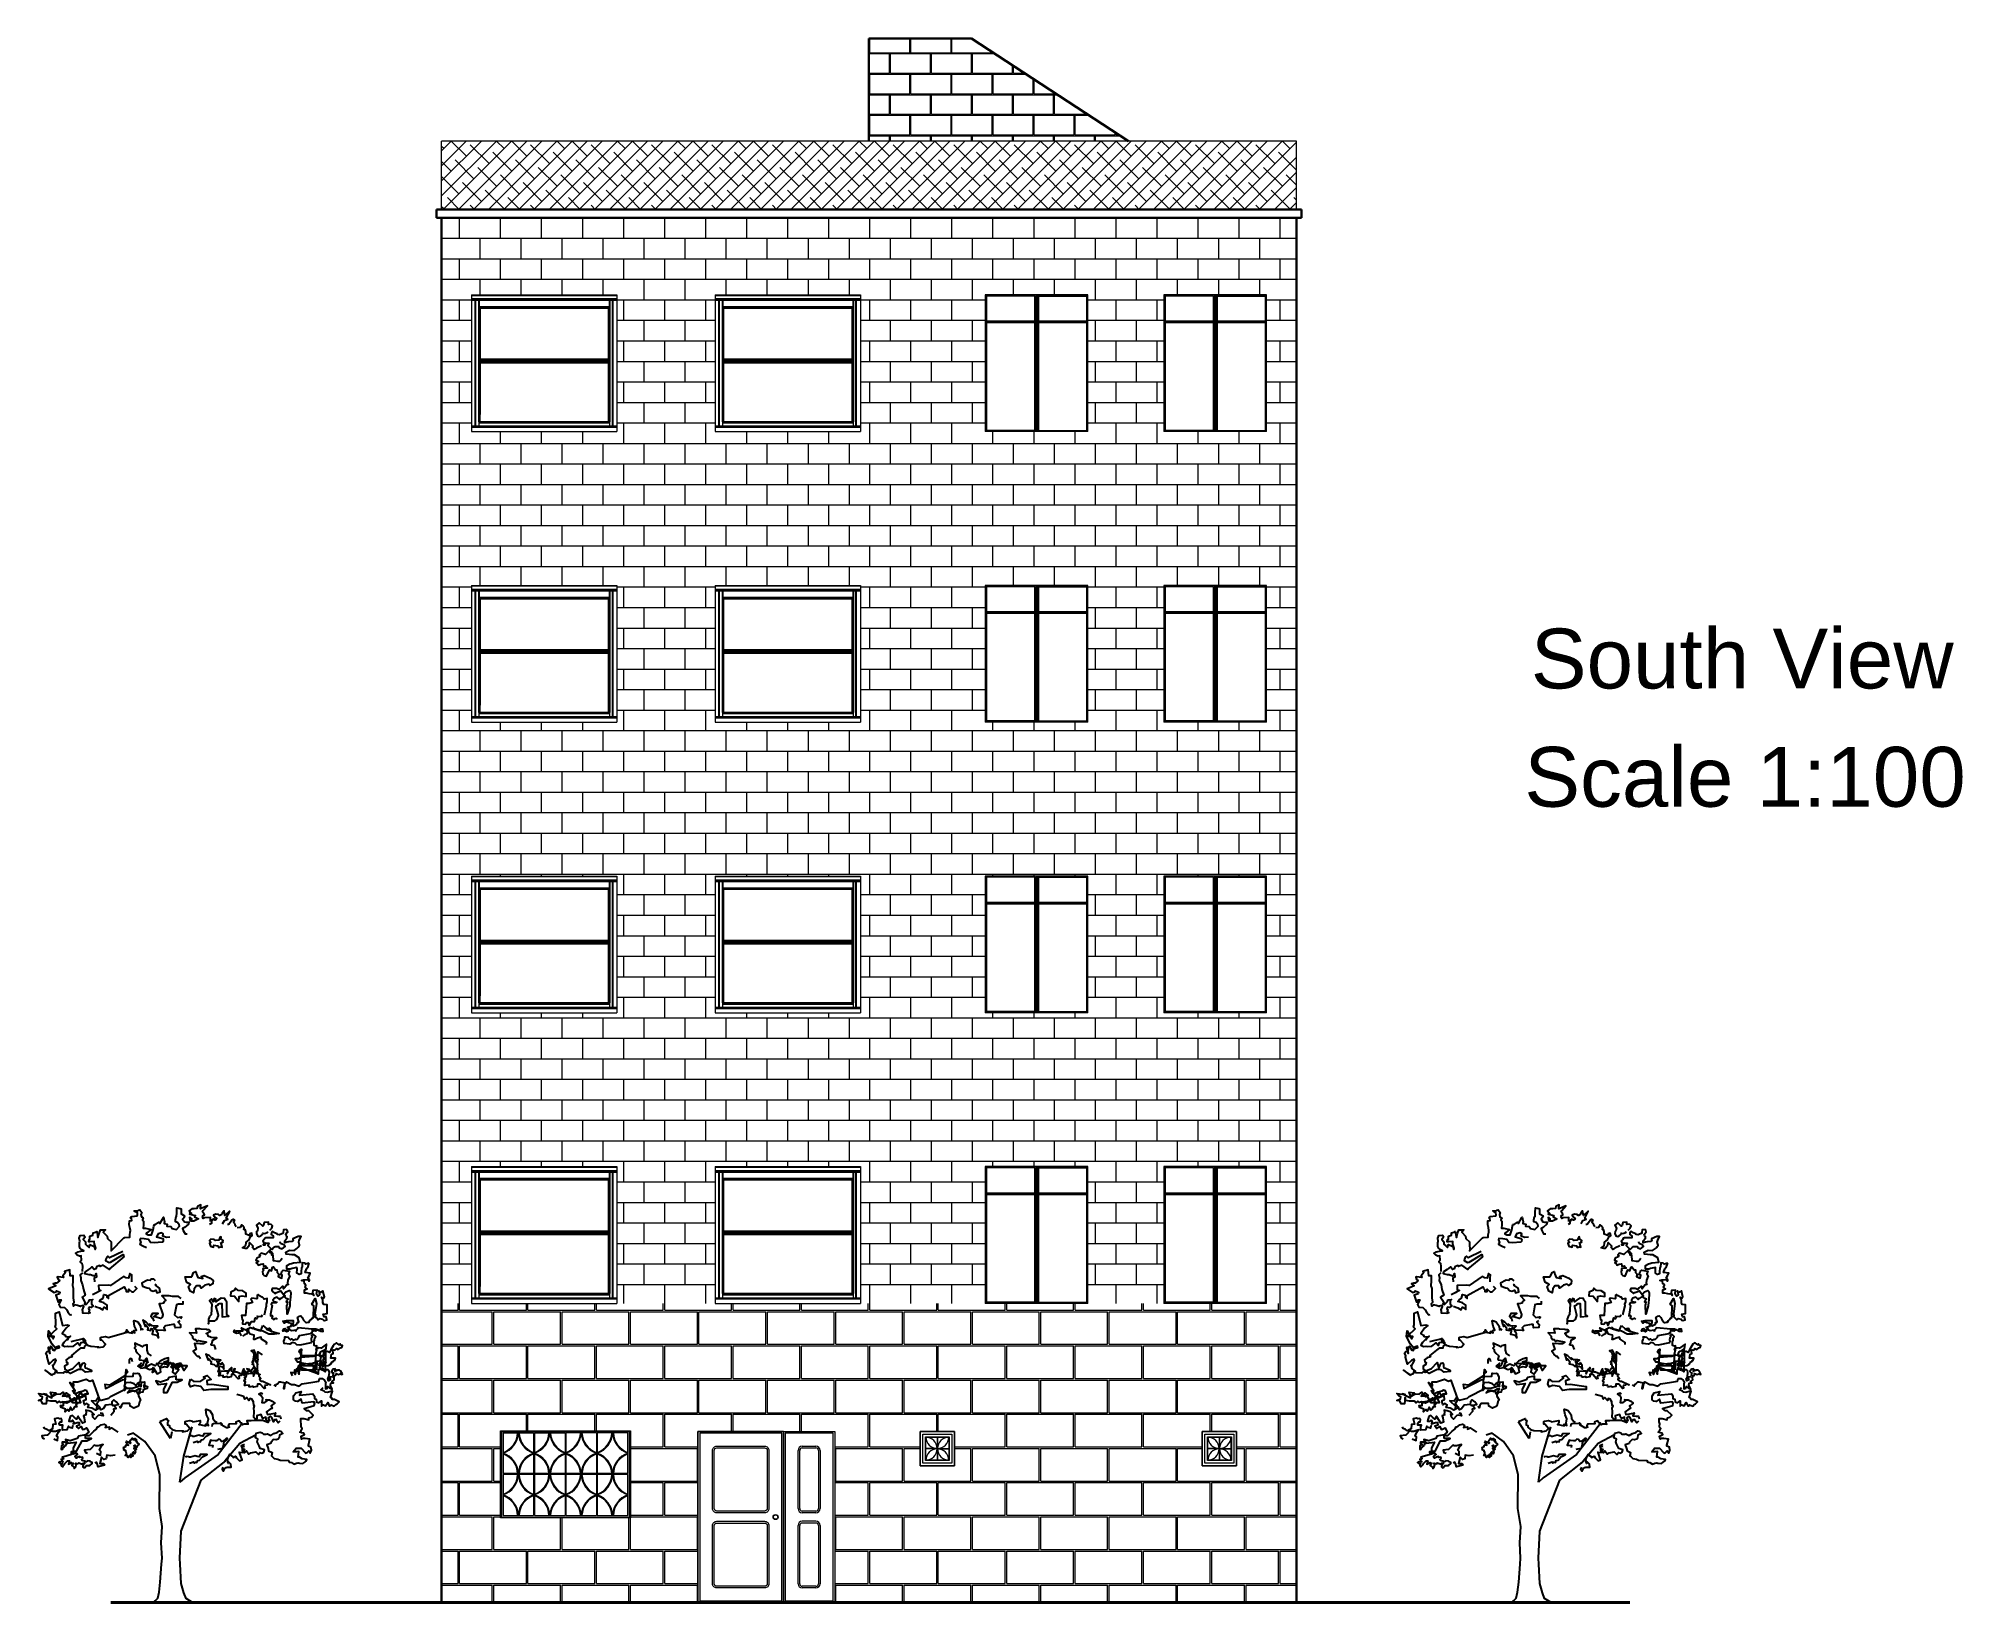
# Model space of a CAD drawing. Header units: inches. Extents: x 20.3 to 42.8, y 12.6 to 30.9.
import ezdxf

# ---------------------------------------------------------------- set-up
doc = ezdxf.new("R2010")
doc.units = ezdxf.units.IN
doc.header["$MEASUREMENT"] = 0
for name, color, linetype in [('5', 86, 'Continuous'), ('6', 34, 'Continuous'), ('wall', 5, 'Continuous')]:
    doc.layers.add(name, color=color, linetype=linetype)
doc.styles.get("Standard").update_dxf_attribs({"font": 'arial.ttf'})

msp = doc.modelspace()

# ---------------------------------------------------------------- texts
at = {"lineweight": 9, "char_height": 0.7, "attachment_point": 1}
for s, insert in [('South View', (37.732, 23.993)), ('Scale 1:100', (37.656, 22.609))]:
    msp.add_mtext_dynamic_manual_height_columns(s, width=5.15718, gutter_width=1, heights=[0], dxfattribs=dict(at, insert=insert))

# ---------------------------------------------------------------- hatches: boundary and pattern name
at = {"lineweight": 9}
h = msp.add_hatch(dxfattribs=at)
h.set_pattern_fill('AR-B816C', color=24, scale=0.03)
h.paths.add_polyline_path([(31.189, 30.898), (29.989, 30.898), (29.989, 29.698), (33.024, 29.698)])
at = {"lineweight": 9, "true_color": 0xafd9aa}
h = msp.add_hatch(dxfattribs=at)
h.set_pattern_fill('ANSI38', color=9)
h.paths.add_polyline_path([(34.989, 29.698), (24.989, 29.698), (24.989, 28.898), (34.989, 28.898)])
at = {"lineweight": 9}
h = msp.add_hatch(dxfattribs=at)
h.set_pattern_fill('AR-B816', color=24, scale=0.03)
h.paths.add_polyline_path([(31.349, 27.898), (32.549, 27.898), (32.549, 26.298), (33.439, 26.298), (33.439, 27.898), (34.639, 27.898), (34.639, 26.298), (34.989, 26.298), (34.989, 28.798), (24.989, 28.798), (24.989, 26.298), (25.339, 26.298), (25.339, 27.898), (27.039, 27.898), (27.039, 26.298), (28.189, 26.298), (28.189, 27.898), (29.889, 27.898), (29.889, 26.298), (31.349, 26.298)])
h.paths.add_polyline_path([(34.989, 26.298), (34.639, 26.298), (24.989, 26.298), (24.989, 22.898), (25.339, 22.898), (25.339, 24.498), (27.039, 24.498), (27.039, 22.898), (28.189, 22.898), (28.189, 24.498), (29.889, 24.498), (29.889, 22.898), (31.349, 22.898), (31.349, 24.498), (32.549, 24.498), (32.549, 22.898), (33.439, 22.898), (33.439, 24.498), (34.639, 24.498), (34.639, 22.898), (34.989, 22.898)])
h.paths.add_polyline_path([(34.989, 22.898), (24.989, 22.898), (24.989, 19.498), (25.339, 19.498), (25.339, 21.098), (27.039, 21.098), (27.039, 19.498), (28.189, 19.498), (28.189, 21.098), (29.889, 21.098), (29.889, 19.498), (31.349, 19.498), (31.349, 21.098), (32.549, 21.098), (32.549, 19.498), (33.439, 19.498), (33.439, 21.098), (34.639, 21.098), (34.639, 19.498), (34.989, 19.498)])
h.paths.add_polyline_path([(34.989, 19.498), (24.989, 19.498), (24.989, 16.098), (25.339, 16.098), (25.339, 17.698), (27.039, 17.698), (27.039, 16.098), (28.189, 16.098), (28.189, 17.698), (29.889, 17.698), (29.889, 16.098), (31.349, 16.098), (31.349, 17.698), (32.549, 17.698), (32.549, 16.098), (33.439, 16.098), (33.439, 17.698), (34.639, 17.698), (34.639, 16.098), (34.989, 16.098)])
at = {"lineweight": 9, "true_color": 0x636466}
h = msp.add_hatch(dxfattribs=at)
h.set_pattern_fill('AR-B816C', color=251, scale=0.05)
h.paths.add_polyline_path([(34.989, 16.098), (24.989, 16.098), (24.989, 12.598), (27.989, 12.598), (27.989, 14.598), (28.989, 14.598), (29.589, 14.598), (29.589, 12.598), (34.989, 12.598)])
h.paths.add_polyline_path([(30.989, 14.198), (30.589, 14.198), (30.589, 14.598), (30.989, 14.598)], flags=16)
h.paths.add_polyline_path([(30.959, 14.228), (30.619, 14.228), (30.619, 14.568), (30.959, 14.568)], flags=0)
h.paths.add_polyline_path([(30.929, 14.258), (30.649, 14.258), (30.649, 14.538), (30.929, 14.538)], flags=0)
h.paths.add_polyline_path([(30.924, 14.263), (30.654, 14.263), (30.654, 14.533), (30.924, 14.533)], flags=0)
h.paths.add_polyline_path([(30.791, 14.395), (30.786, 14.395, -0.414214), (30.924, 14.263, -0.403408)], flags=0)
h.paths.add_polyline_path([(30.654, 14.263, -0.403408), (30.786, 14.395), (30.786, 14.4, -0.414214)], flags=0)
h.paths.add_polyline_path([(30.654, 14.533, 0.403408), (30.786, 14.4, 0.403408)], flags=0)
h.paths.add_polyline_path([(30.924, 14.533, 0.403408), (30.791, 14.4, 0.403408)], flags=0)
h.paths.add_polyline_path([(33.889, 14.598), (34.289, 14.598), (34.289, 14.198), (33.889, 14.198)], flags=16)
h.paths.add_polyline_path([(33.919, 14.228), (33.919, 14.568), (34.259, 14.568), (34.259, 14.228)], flags=0)
h.paths.add_polyline_path([(33.949, 14.258), (33.949, 14.538), (34.229, 14.538), (34.229, 14.258)], flags=0)
h.paths.add_polyline_path([(33.954, 14.263), (33.954, 14.533), (34.224, 14.533), (34.224, 14.263)], flags=0)
h.paths.add_polyline_path([(33.954, 14.263, -0.403408), (34.086, 14.395), (34.086, 14.4, -0.414214)], flags=0)
h.paths.add_polyline_path([(33.954, 14.533, 0.403408), (34.086, 14.4, 0.403408)], flags=0)
h.paths.add_polyline_path([(34.224, 14.533, 0.403408), (34.091, 14.4, 0.403408)], flags=0)
h.paths.add_polyline_path([(34.224, 14.263, -0.403408), (34.091, 14.395), (34.086, 14.395, -0.414214)], flags=0)
h.paths.add_polyline_path([(27.199, 13.588), (25.679, 13.588), (25.679, 14.608), (27.199, 14.608)], flags=16)
h.paths.add_polyline_path([(27.189, 13.598), (25.689, 13.598), (25.689, 14.598), (27.189, 14.598)], flags=0)
h.paths.add_polyline_path([(27.169, 14.106), (26.811, 14.106), (26.811, 14.096), (27.169, 14.096), (27.169, 13.618), (26.811, 13.618), (26.811, 14.096), (26.801, 14.096), (26.801, 13.618), (26.444, 13.618), (26.444, 14.096), (26.434, 14.096), (26.434, 13.618), (26.076, 13.618), (26.076, 14.096), (26.066, 14.096), (26.066, 13.618), (25.709, 13.618), (25.709, 14.096), (26.066, 14.096), (26.066, 14.106), (25.709, 14.106), (25.709, 14.584), (26.066, 14.584), (26.066, 14.106), (26.076, 14.106), (26.076, 14.584), (26.434, 14.584), (26.434, 14.106), (26.444, 14.106), (26.444, 14.584), (26.801, 14.584), (26.801, 14.106), (26.811, 14.106), (26.811, 14.584), (27.169, 14.584)], flags=0)
h.paths.add_polyline_path([(27.169, 14.345, 0.317389), (26.99, 14.106, 0.322972), (26.806, 14.346, 0.322972), (26.622, 14.106, 0.322972), (26.439, 14.346, 0.322972), (26.255, 14.106, 0.322972), (26.071, 14.346, 0.322972), (25.887, 14.106, 0.317389), (25.709, 14.345, 0.317389), (25.887, 14.584, 0.322972), (26.071, 14.343, 0.322972), (26.255, 14.584, 0.322972), (26.439, 14.343, 0.322972), (26.622, 14.584, 0.322972), (26.806, 14.343, 0.322972), (26.99, 14.584, 0.317389)], flags=0)
h.paths.add_polyline_path([(27.169, 13.857, 0.317389), (26.99, 13.618, 0.322972), (26.806, 13.858, 0.322972), (26.622, 13.618, 0.322972), (26.439, 13.858, 0.322972), (26.255, 13.618, 0.322972), (26.071, 13.858, 0.322972), (25.887, 13.618, 0.317389), (25.709, 13.857, 0.317389), (25.887, 14.096, 0.322972), (26.071, 13.855, 0.322972), (26.255, 14.096, 0.322972), (26.439, 13.855, 0.322972), (26.622, 14.096, 0.322972), (26.806, 13.855, 0.322972), (26.99, 14.096, 0.317389)], flags=0)

# ---------------------------------------------------------------- linework, layer by layer
at = {"lineweight": 30}
for p, q in [((29.989, 29.698), (29.989, 30.898)), ((29.989, 30.898), (31.189, 30.898)), ((31.189, 30.898), (33.024, 29.698)), ((24.929, 28.798), (24.929, 28.898)), ((35.049, 28.898), (24.929, 28.898)), ((35.049, 28.798), (35.049, 28.898)), ((24.989, 28.798), (24.929, 28.798)), ((34.989, 28.798), (24.989, 28.798)), ((24.989, 28.798), (24.989, 12.598)), ((34.989, 28.798), (35.049, 28.798)), ((34.989, 12.598), (34.989, 28.798))]:
    msp.add_line(p, q, dxfattribs=at)
at = {"lineweight": 9}
for p, q in [((24.989, 28.898), (24.989, 29.698)), ((34.989, 29.698), (24.989, 29.698)), ((34.989, 28.898), (34.989, 29.698)), ((25.339, 27.898), (25.339, 26.298)), ((25.339, 27.898), (27.039, 27.898)), ((27.039, 27.888), (25.339, 27.888)), ((27.039, 27.85), (25.339, 27.85)), ((25.339, 27.838), (27.039, 27.838)), ((25.339, 27.835), (27.039, 27.835)), ((26.954, 27.758), (25.424, 27.758)), ((25.435, 27.746), (26.942, 27.746)), ((25.438, 27.743), (25.438, 26.5)), ((25.438, 27.743), (26.939, 27.743)), ((26.939, 27.743), (26.939, 26.5)), ((27.039, 27.898), (27.039, 26.298)), ((28.189, 27.898), (28.189, 26.298)), ((28.189, 27.898), (29.889, 27.898)), ((29.889, 27.888), (28.189, 27.888)), ((29.889, 27.85), (28.189, 27.85)), ((28.189, 27.838), (29.889, 27.838)), ((28.189, 27.835), (29.889, 27.835)), ((29.804, 27.758), (28.274, 27.758)), ((28.285, 27.746), (29.792, 27.746)), ((28.288, 27.743), (28.288, 26.5)), ((28.288, 27.743), (29.789, 27.743)), ((29.789, 27.743), (29.789, 26.5)), ((29.889, 27.898), (29.889, 26.298)), ((32.549, 27.898), (31.349, 27.898)), ((31.349, 27.898), (31.349, 26.298)), ((31.93, 27.886), (31.36, 27.886)), ((31.36, 27.886), (31.36, 26.31)), ((31.927, 27.883), (31.363, 27.883)), ((31.363, 27.883), (31.363, 26.313)), ((31.363, 27.883), (31.363, 27.583)), ((31.363, 27.883), (31.363, 27.863)), ((31.927, 27.883), (31.927, 26.313)), ((31.93, 27.886), (31.93, 26.31)), ((31.941, 27.898), (31.941, 26.298)), ((31.956, 27.898), (31.956, 26.298)), ((31.968, 27.886), (32.537, 27.886)), ((31.968, 27.886), (31.968, 26.31)), ((31.971, 27.883), (32.534, 27.883)), ((31.971, 27.883), (31.971, 26.313)), ((32.534, 27.883), (32.534, 26.313)), ((32.537, 27.886), (32.537, 26.31)), ((32.549, 26.298), (32.549, 27.898)), ((34.639, 27.898), (33.439, 27.898)), ((33.439, 27.898), (33.439, 26.298)), ((34.02, 27.886), (33.45, 27.886)), ((33.45, 27.886), (33.45, 26.31)), ((34.017, 27.883), (33.453, 27.883)), ((33.453, 27.883), (33.453, 26.313)), ((33.453, 27.883), (33.453, 27.583)), ((33.453, 27.883), (33.453, 27.863)), ((34.017, 27.883), (34.017, 26.313)), ((34.02, 27.886), (34.02, 26.31)), ((34.031, 27.898), (34.031, 26.298)), ((34.046, 27.898), (34.046, 26.298)), ((34.058, 27.886), (34.627, 27.886)), ((34.058, 27.886), (34.058, 26.31)), ((34.061, 27.883), (34.624, 27.883)), ((34.061, 27.883), (34.061, 26.313)), ((34.624, 27.883), (34.624, 26.313)), ((34.627, 27.886), (34.627, 26.31)), ((34.639, 26.298), (34.639, 27.898)), ((31.363, 27.593), (31.927, 27.593)), ((31.363, 27.583), (31.927, 27.583)), ((31.363, 27.573), (31.927, 27.573)), ((31.93, 27.593), (31.968, 27.593)), ((31.93, 27.583), (31.968, 27.583)), ((31.93, 27.573), (31.968, 27.573)), ((31.971, 27.593), (32.534, 27.593)), ((31.971, 27.583), (32.534, 27.583)), ((31.971, 27.573), (32.534, 27.573)), ((33.453, 27.593), (34.017, 27.593)), ((33.453, 27.583), (34.017, 27.583)), ((33.453, 27.573), (34.017, 27.573)), ((34.02, 27.593), (34.058, 27.593)), ((34.02, 27.583), (34.058, 27.583)), ((34.02, 27.573), (34.058, 27.573)), ((34.061, 27.593), (34.624, 27.593)), ((34.061, 27.583), (34.624, 27.583)), ((34.061, 27.573), (34.624, 27.573)), ((26.939, 27.144), (25.438, 27.144)), ((26.939, 27.141), (25.438, 27.141)), ((26.939, 27.129), (25.438, 27.129)), ((26.939, 27.114), (25.438, 27.114)), ((26.939, 27.103), (25.438, 27.103)), ((26.939, 27.1), (25.438, 27.1)), ((29.789, 27.144), (28.288, 27.144)), ((29.789, 27.141), (28.288, 27.141)), ((29.789, 27.129), (28.288, 27.129)), ((29.789, 27.114), (28.288, 27.114)), ((29.789, 27.103), (28.288, 27.103)), ((29.789, 27.1), (28.288, 27.1)), ((27.039, 26.361), (25.339, 26.361)), ((27.039, 26.358), (25.339, 26.358)), ((27.039, 26.346), (25.339, 26.346)), ((25.424, 26.413), (25.424, 26.361)), ((26.954, 26.395), (25.424, 26.395)), ((25.435, 26.497), (25.435, 26.407)), ((26.942, 26.407), (25.435, 26.407)), ((25.438, 26.5), (25.438, 26.413)), ((26.939, 26.413), (25.438, 26.413)), ((26.939, 26.5), (26.939, 26.413)), ((26.942, 26.497), (26.942, 26.407)), ((26.954, 26.413), (26.954, 26.361)), ((29.889, 26.361), (28.189, 26.361)), ((29.889, 26.358), (28.189, 26.358)), ((29.889, 26.346), (28.189, 26.346)), ((28.274, 26.413), (28.274, 26.361)), ((29.804, 26.395), (28.274, 26.395)), ((28.285, 26.497), (28.285, 26.407)), ((29.792, 26.407), (28.285, 26.407)), ((28.288, 26.5), (28.288, 26.413)), ((29.789, 26.413), (28.288, 26.413)), ((29.789, 26.5), (29.789, 26.413)), ((29.792, 26.497), (29.792, 26.407)), ((29.804, 26.413), (29.804, 26.361)), ((25.339, 26.298), (27.039, 26.298)), ((28.189, 26.298), (29.889, 26.298)), ((32.549, 26.298), (31.349, 26.298)), ((31.927, 26.31), (31.36, 26.31)), ((31.927, 26.313), (31.363, 26.313)), ((31.927, 26.31), (31.93, 26.31)), ((31.971, 26.31), (31.968, 26.31)), ((31.971, 26.313), (32.534, 26.313)), ((31.971, 26.31), (32.537, 26.31)), ((34.639, 26.298), (33.439, 26.298)), ((34.017, 26.31), (33.45, 26.31)), ((34.017, 26.313), (33.453, 26.313)), ((34.017, 26.31), (34.02, 26.31)), ((34.061, 26.31), (34.058, 26.31)), ((34.061, 26.313), (34.624, 26.313)), ((34.061, 26.31), (34.627, 26.31)), ((25.339, 24.498), (25.339, 22.898)), ((25.339, 24.498), (27.039, 24.498)), ((27.039, 24.488), (25.339, 24.488)), ((27.039, 24.45), (25.339, 24.45)), ((25.339, 24.438), (27.039, 24.438)), ((25.339, 24.435), (27.039, 24.435)), ((26.954, 24.358), (25.424, 24.358)), ((25.435, 24.346), (26.942, 24.346)), ((25.438, 24.343), (25.438, 23.1)), ((25.438, 24.343), (26.939, 24.343)), ((26.939, 24.343), (26.939, 23.1)), ((27.039, 24.498), (27.039, 22.898)), ((28.189, 24.498), (28.189, 22.898)), ((28.189, 24.498), (29.889, 24.498)), ((29.889, 24.488), (28.189, 24.488)), ((29.889, 24.45), (28.189, 24.45)), ((28.189, 24.438), (29.889, 24.438)), ((28.189, 24.435), (29.889, 24.435)), ((29.804, 24.358), (28.274, 24.358)), ((28.285, 24.346), (29.792, 24.346)), ((28.288, 24.343), (28.288, 23.1)), ((28.288, 24.343), (29.789, 24.343)), ((29.789, 24.343), (29.789, 23.1)), ((29.889, 24.498), (29.889, 22.898)), ((32.549, 24.498), (31.349, 24.498)), ((31.349, 24.498), (31.349, 22.898)), ((31.93, 24.486), (31.36, 24.486)), ((31.36, 24.486), (31.36, 22.91)), ((31.927, 24.483), (31.363, 24.483)), ((31.363, 24.483), (31.363, 22.913)), ((31.363, 24.483), (31.363, 24.183)), ((31.363, 24.483), (31.363, 24.463)), ((31.927, 24.483), (31.927, 22.913)), ((31.93, 24.486), (31.93, 22.91)), ((31.941, 24.498), (31.941, 22.898)), ((31.956, 24.498), (31.956, 22.898)), ((31.968, 24.486), (32.537, 24.486)), ((31.968, 24.486), (31.968, 22.91)), ((31.971, 24.483), (32.534, 24.483)), ((31.971, 24.483), (31.971, 22.913)), ((32.534, 24.483), (32.534, 22.913)), ((32.537, 24.486), (32.537, 22.91)), ((32.549, 22.898), (32.549, 24.498)), ((34.639, 24.498), (33.439, 24.498)), ((33.439, 24.498), (33.439, 22.898)), ((34.02, 24.486), (33.45, 24.486)), ((33.45, 24.486), (33.45, 22.91)), ((34.017, 24.483), (33.453, 24.483)), ((33.453, 24.483), (33.453, 22.913)), ((33.453, 24.483), (33.453, 24.183)), ((33.453, 24.483), (33.453, 24.463)), ((34.017, 24.483), (34.017, 22.913)), ((34.02, 24.486), (34.02, 22.91)), ((34.031, 24.498), (34.031, 22.898)), ((34.046, 24.498), (34.046, 22.898)), ((34.058, 24.486), (34.627, 24.486)), ((34.058, 24.486), (34.058, 22.91)), ((34.061, 24.483), (34.624, 24.483)), ((34.061, 24.483), (34.061, 22.913)), ((34.624, 24.483), (34.624, 22.913)), ((34.627, 24.486), (34.627, 22.91)), ((34.639, 22.898), (34.639, 24.498)), ((31.363, 24.193), (31.927, 24.193)), ((31.363, 24.183), (31.927, 24.183)), ((31.363, 24.173), (31.927, 24.173)), ((31.93, 24.193), (31.968, 24.193)), ((31.93, 24.183), (31.968, 24.183)), ((31.93, 24.173), (31.968, 24.173)), ((31.971, 24.193), (32.534, 24.193)), ((31.971, 24.183), (32.534, 24.183)), ((31.971, 24.173), (32.534, 24.173)), ((33.453, 24.193), (34.017, 24.193)), ((33.453, 24.183), (34.017, 24.183)), ((33.453, 24.173), (34.017, 24.173)), ((34.02, 24.193), (34.058, 24.193)), ((34.02, 24.183), (34.058, 24.183)), ((34.02, 24.173), (34.058, 24.173)), ((34.061, 24.193), (34.624, 24.193)), ((34.061, 24.183), (34.624, 24.183)), ((34.061, 24.173), (34.624, 24.173)), ((26.939, 23.744), (25.438, 23.744)), ((26.939, 23.741), (25.438, 23.741)), ((26.939, 23.729), (25.438, 23.729)), ((26.939, 23.714), (25.438, 23.714)), ((26.939, 23.703), (25.438, 23.703)), ((26.939, 23.7), (25.438, 23.7)), ((29.789, 23.744), (28.288, 23.744)), ((29.789, 23.741), (28.288, 23.741)), ((29.789, 23.729), (28.288, 23.729)), ((29.789, 23.714), (28.288, 23.714)), ((29.789, 23.703), (28.288, 23.703)), ((29.789, 23.7), (28.288, 23.7)), ((27.039, 22.961), (25.339, 22.961)), ((25.424, 23.013), (25.424, 22.961)), ((26.954, 22.995), (25.424, 22.995)), ((25.435, 23.097), (25.435, 23.007)), ((26.942, 23.007), (25.435, 23.007)), ((25.438, 23.1), (25.438, 23.013)), ((26.939, 23.013), (25.438, 23.013)), ((26.939, 23.1), (26.939, 23.013)), ((26.942, 23.097), (26.942, 23.007)), ((26.954, 23.013), (26.954, 22.961)), ((29.889, 22.961), (28.189, 22.961)), ((28.274, 23.013), (28.274, 22.961)), ((29.804, 22.995), (28.274, 22.995)), ((28.285, 23.097), (28.285, 23.007)), ((29.792, 23.007), (28.285, 23.007)), ((28.288, 23.1), (28.288, 23.013)), ((29.789, 23.013), (28.288, 23.013)), ((29.789, 23.1), (29.789, 23.013)), ((29.792, 23.097), (29.792, 23.007)), ((29.804, 23.013), (29.804, 22.961)), ((27.039, 22.958), (25.339, 22.958)), ((27.039, 22.946), (25.339, 22.946)), ((25.339, 22.898), (27.039, 22.898)), ((29.889, 22.958), (28.189, 22.958)), ((29.889, 22.946), (28.189, 22.946)), ((28.189, 22.898), (29.889, 22.898)), ((32.549, 22.898), (31.349, 22.898)), ((31.927, 22.91), (31.36, 22.91)), ((31.927, 22.913), (31.363, 22.913)), ((31.927, 22.91), (31.93, 22.91)), ((31.971, 22.91), (31.968, 22.91)), ((31.971, 22.913), (32.534, 22.913)), ((31.971, 22.91), (32.537, 22.91)), ((34.639, 22.898), (33.439, 22.898)), ((34.017, 22.91), (33.45, 22.91)), ((34.017, 22.913), (33.453, 22.913)), ((34.017, 22.91), (34.02, 22.91)), ((34.061, 22.91), (34.058, 22.91)), ((34.061, 22.913), (34.624, 22.913)), ((34.061, 22.91), (34.627, 22.91)), ((25.339, 21.098), (25.339, 19.498)), ((25.339, 21.098), (27.039, 21.098)), ((27.039, 21.088), (25.339, 21.088)), ((27.039, 21.05), (25.339, 21.05)), ((25.339, 21.038), (27.039, 21.038)), ((25.339, 21.035), (27.039, 21.035)), ((26.954, 20.958), (25.424, 20.958)), ((25.435, 20.946), (26.942, 20.946)), ((25.438, 20.943), (25.438, 19.7)), ((25.438, 20.943), (26.939, 20.943)), ((26.939, 20.943), (26.939, 19.7)), ((27.039, 21.098), (27.039, 19.498)), ((28.189, 21.098), (28.189, 19.498)), ((28.189, 21.098), (29.889, 21.098)), ((29.889, 21.088), (28.189, 21.088)), ((29.889, 21.05), (28.189, 21.05)), ((28.189, 21.038), (29.889, 21.038)), ((28.189, 21.035), (29.889, 21.035)), ((29.804, 20.958), (28.274, 20.958)), ((28.285, 20.946), (29.792, 20.946)), ((28.288, 20.943), (28.288, 19.7)), ((28.288, 20.943), (29.789, 20.943)), ((29.789, 20.943), (29.789, 19.7)), ((29.889, 21.098), (29.889, 19.498)), ((32.549, 21.098), (31.349, 21.098)), ((31.349, 21.098), (31.349, 19.498)), ((31.93, 21.086), (31.36, 21.086)), ((31.36, 21.086), (31.36, 19.51)), ((31.927, 21.083), (31.363, 21.083)), ((31.363, 21.083), (31.363, 19.513)), ((31.363, 21.083), (31.363, 20.783)), ((31.363, 21.083), (31.363, 21.063)), ((31.927, 21.083), (31.927, 19.513)), ((31.93, 21.086), (31.93, 19.51)), ((31.941, 21.098), (31.941, 19.498)), ((31.956, 21.098), (31.956, 19.498)), ((31.968, 21.086), (32.537, 21.086)), ((31.968, 21.086), (31.968, 19.51)), ((31.971, 21.083), (32.534, 21.083)), ((31.971, 21.083), (31.971, 19.513)), ((32.534, 21.083), (32.534, 19.513)), ((32.537, 21.086), (32.537, 19.51)), ((32.549, 19.498), (32.549, 21.098)), ((34.639, 21.098), (33.439, 21.098)), ((33.439, 21.098), (33.439, 19.498)), ((34.02, 21.086), (33.45, 21.086)), ((33.45, 21.086), (33.45, 19.51)), ((34.017, 21.083), (33.453, 21.083)), ((33.453, 21.083), (33.453, 19.513)), ((33.453, 21.083), (33.453, 20.783)), ((33.453, 21.083), (33.453, 21.063)), ((34.017, 21.083), (34.017, 19.513)), ((34.02, 21.086), (34.02, 19.51)), ((34.031, 21.098), (34.031, 19.498)), ((34.046, 21.098), (34.046, 19.498)), ((34.058, 21.086), (34.627, 21.086)), ((34.058, 21.086), (34.058, 19.51)), ((34.061, 21.083), (34.624, 21.083)), ((34.061, 21.083), (34.061, 19.513)), ((34.624, 21.083), (34.624, 19.513)), ((34.627, 21.086), (34.627, 19.51)), ((34.639, 19.498), (34.639, 21.098)), ((31.363, 20.793), (31.927, 20.793)), ((31.363, 20.783), (31.927, 20.783)), ((31.363, 20.773), (31.927, 20.773)), ((31.93, 20.793), (31.968, 20.793)), ((31.93, 20.783), (31.968, 20.783)), ((31.93, 20.773), (31.968, 20.773)), ((31.971, 20.793), (32.534, 20.793)), ((31.971, 20.783), (32.534, 20.783)), ((31.971, 20.773), (32.534, 20.773)), ((33.453, 20.793), (34.017, 20.793)), ((33.453, 20.783), (34.017, 20.783)), ((33.453, 20.773), (34.017, 20.773)), ((34.02, 20.793), (34.058, 20.793)), ((34.02, 20.783), (34.058, 20.783)), ((34.02, 20.773), (34.058, 20.773)), ((34.061, 20.793), (34.624, 20.793)), ((34.061, 20.783), (34.624, 20.783)), ((34.061, 20.773), (34.624, 20.773)), ((26.939, 20.344), (25.438, 20.344)), ((26.939, 20.341), (25.438, 20.341)), ((26.939, 20.329), (25.438, 20.329)), ((26.939, 20.314), (25.438, 20.314)), ((26.939, 20.303), (25.438, 20.303)), ((26.939, 20.3), (25.438, 20.3)), ((29.789, 20.344), (28.288, 20.344)), ((29.789, 20.341), (28.288, 20.341)), ((29.789, 20.329), (28.288, 20.329)), ((29.789, 20.314), (28.288, 20.314)), ((29.789, 20.303), (28.288, 20.303)), ((29.789, 20.3), (28.288, 20.3)), ((25.424, 19.613), (25.424, 19.561)), ((26.954, 19.595), (25.424, 19.595)), ((25.435, 19.697), (25.435, 19.607)), ((26.942, 19.607), (25.435, 19.607)), ((25.438, 19.7), (25.438, 19.613)), ((26.939, 19.613), (25.438, 19.613)), ((26.939, 19.7), (26.939, 19.613)), ((26.942, 19.697), (26.942, 19.607)), ((26.954, 19.613), (26.954, 19.561)), ((28.274, 19.613), (28.274, 19.561)), ((29.804, 19.595), (28.274, 19.595)), ((28.285, 19.697), (28.285, 19.607)), ((29.792, 19.607), (28.285, 19.607)), ((28.288, 19.7), (28.288, 19.613)), ((29.789, 19.613), (28.288, 19.613)), ((29.789, 19.7), (29.789, 19.613)), ((29.792, 19.697), (29.792, 19.607)), ((29.804, 19.613), (29.804, 19.561)), ((27.039, 19.561), (25.339, 19.561)), ((27.039, 19.558), (25.339, 19.558)), ((27.039, 19.546), (25.339, 19.546)), ((25.339, 19.498), (27.039, 19.498)), ((29.889, 19.561), (28.189, 19.561)), ((29.889, 19.558), (28.189, 19.558)), ((29.889, 19.546), (28.189, 19.546)), ((28.189, 19.498), (29.889, 19.498)), ((32.549, 19.498), (31.349, 19.498)), ((31.927, 19.51), (31.36, 19.51)), ((31.927, 19.513), (31.363, 19.513)), ((31.927, 19.51), (31.93, 19.51)), ((31.971, 19.51), (31.968, 19.51)), ((31.971, 19.513), (32.534, 19.513)), ((31.971, 19.51), (32.537, 19.51)), ((34.639, 19.498), (33.439, 19.498)), ((34.017, 19.51), (33.45, 19.51)), ((34.017, 19.513), (33.453, 19.513)), ((34.017, 19.51), (34.02, 19.51)), ((34.061, 19.51), (34.058, 19.51)), ((34.061, 19.513), (34.624, 19.513)), ((34.061, 19.51), (34.627, 19.51)), ((25.339, 17.698), (25.339, 16.098)), ((25.339, 17.698), (27.039, 17.698)), ((27.039, 17.688), (25.339, 17.688)), ((27.039, 17.65), (25.339, 17.65)), ((25.339, 17.638), (27.039, 17.638)), ((25.339, 17.635), (27.039, 17.635)), ((26.954, 17.558), (25.424, 17.558)), ((27.039, 17.698), (27.039, 16.098)), ((28.189, 17.698), (28.189, 16.098)), ((28.189, 17.698), (29.889, 17.698)), ((29.889, 17.688), (28.189, 17.688)), ((29.889, 17.65), (28.189, 17.65)), ((28.189, 17.638), (29.889, 17.638)), ((28.189, 17.635), (29.889, 17.635)), ((29.804, 17.558), (28.274, 17.558)), ((29.889, 17.698), (29.889, 16.098)), ((32.549, 17.698), (31.349, 17.698)), ((31.349, 17.698), (31.349, 16.098)), ((31.93, 17.686), (31.36, 17.686)), ((31.36, 17.686), (31.36, 16.11)), ((31.927, 17.683), (31.363, 17.683)), ((31.363, 17.683), (31.363, 16.113)), ((31.363, 17.683), (31.363, 17.383)), ((31.363, 17.683), (31.363, 17.663)), ((31.927, 17.683), (31.927, 16.113)), ((31.93, 17.686), (31.93, 16.11)), ((31.941, 17.698), (31.941, 16.098)), ((31.956, 17.698), (31.956, 16.098)), ((31.968, 17.686), (32.537, 17.686)), ((31.968, 17.686), (31.968, 16.11)), ((31.971, 17.683), (32.534, 17.683)), ((31.971, 17.683), (31.971, 16.113)), ((32.534, 17.683), (32.534, 16.113)), ((32.537, 17.686), (32.537, 16.11)), ((32.549, 16.098), (32.549, 17.698)), ((34.639, 17.698), (33.439, 17.698)), ((33.439, 17.698), (33.439, 16.098)), ((34.02, 17.686), (33.45, 17.686)), ((33.45, 17.686), (33.45, 16.11)), ((34.017, 17.683), (33.453, 17.683)), ((33.453, 17.683), (33.453, 16.113)), ((33.453, 17.683), (33.453, 17.383)), ((33.453, 17.683), (33.453, 17.663)), ((34.017, 17.683), (34.017, 16.113)), ((34.02, 17.686), (34.02, 16.11)), ((34.031, 17.698), (34.031, 16.098)), ((34.046, 17.698), (34.046, 16.098)), ((34.058, 17.686), (34.627, 17.686)), ((34.058, 17.686), (34.058, 16.11)), ((34.061, 17.683), (34.624, 17.683)), ((34.061, 17.683), (34.061, 16.113)), ((34.624, 17.683), (34.624, 16.113)), ((34.627, 17.686), (34.627, 16.11)), ((34.639, 16.098), (34.639, 17.698)), ((25.435, 17.546), (26.942, 17.546)), ((25.438, 17.543), (25.438, 16.3)), ((25.438, 17.543), (26.939, 17.543)), ((26.939, 17.543), (26.939, 16.3)), ((28.285, 17.546), (29.792, 17.546)), ((28.288, 17.543), (28.288, 16.3)), ((28.288, 17.543), (29.789, 17.543)), ((29.789, 17.543), (29.789, 16.3)), ((31.363, 17.393), (31.927, 17.393)), ((31.363, 17.383), (31.927, 17.383)), ((31.363, 17.373), (31.927, 17.373)), ((31.93, 17.393), (31.968, 17.393)), ((31.93, 17.383), (31.968, 17.383)), ((31.93, 17.373), (31.968, 17.373)), ((31.971, 17.393), (32.534, 17.393)), ((31.971, 17.383), (32.534, 17.383)), ((31.971, 17.373), (32.534, 17.373)), ((33.453, 17.393), (34.017, 17.393)), ((33.453, 17.383), (34.017, 17.383)), ((33.453, 17.373), (34.017, 17.373)), ((34.02, 17.393), (34.058, 17.393)), ((34.02, 17.383), (34.058, 17.383)), ((34.02, 17.373), (34.058, 17.373)), ((34.061, 17.393), (34.624, 17.393)), ((34.061, 17.383), (34.624, 17.383)), ((34.061, 17.373), (34.624, 17.373)), ((26.939, 16.944), (25.438, 16.944)), ((26.939, 16.941), (25.438, 16.941)), ((26.939, 16.929), (25.438, 16.929)), ((26.939, 16.914), (25.438, 16.914)), ((26.939, 16.903), (25.438, 16.903)), ((26.939, 16.9), (25.438, 16.9)), ((29.789, 16.944), (28.288, 16.944)), ((29.789, 16.941), (28.288, 16.941)), ((29.789, 16.929), (28.288, 16.929)), ((29.789, 16.914), (28.288, 16.914)), ((29.789, 16.903), (28.288, 16.903)), ((29.789, 16.9), (28.288, 16.9)), ((25.424, 16.213), (25.424, 16.161)), ((25.435, 16.297), (25.435, 16.207)), ((26.942, 16.207), (25.435, 16.207)), ((25.438, 16.3), (25.438, 16.213)), ((26.939, 16.213), (25.438, 16.213)), ((26.939, 16.3), (26.939, 16.213)), ((26.942, 16.297), (26.942, 16.207)), ((26.954, 16.213), (26.954, 16.161)), ((28.274, 16.213), (28.274, 16.161)), ((28.285, 16.297), (28.285, 16.207)), ((29.792, 16.207), (28.285, 16.207)), ((28.288, 16.3), (28.288, 16.213)), ((29.789, 16.213), (28.288, 16.213)), ((29.789, 16.3), (29.789, 16.213)), ((29.792, 16.297), (29.792, 16.207)), ((29.804, 16.213), (29.804, 16.161)), ((27.039, 16.161), (25.339, 16.161)), ((27.039, 16.158), (25.339, 16.158)), ((27.039, 16.146), (25.339, 16.146)), ((25.339, 16.098), (27.039, 16.098)), ((26.954, 16.195), (25.424, 16.195)), ((29.889, 16.161), (28.189, 16.161)), ((29.889, 16.158), (28.189, 16.158)), ((29.889, 16.146), (28.189, 16.146)), ((28.189, 16.098), (29.889, 16.098)), ((29.804, 16.195), (28.274, 16.195)), ((32.549, 16.098), (31.349, 16.098)), ((31.927, 16.11), (31.36, 16.11)), ((31.927, 16.113), (31.363, 16.113)), ((31.927, 16.11), (31.93, 16.11)), ((31.971, 16.11), (31.968, 16.11)), ((31.971, 16.113), (32.534, 16.113)), ((31.971, 16.11), (32.537, 16.11)), ((34.639, 16.098), (33.439, 16.098)), ((34.017, 16.11), (33.45, 16.11)), ((34.017, 16.113), (33.453, 16.113)), ((34.017, 16.11), (34.02, 16.11)), ((34.061, 16.11), (34.058, 16.11)), ((34.061, 16.113), (34.624, 16.113)), ((34.061, 16.11), (34.627, 16.11)), ((25.689, 14.598), (27.189, 14.598)), ((25.689, 14.598), (25.689, 13.598)), ((25.709, 14.584), (26.066, 14.584)), ((26.066, 14.584), (26.066, 13.618)), ((26.076, 14.584), (26.076, 13.618)), ((26.076, 14.584), (26.434, 14.584)), ((26.434, 14.584), (26.434, 13.618)), ((26.444, 14.584), (26.444, 13.618)), ((26.801, 14.584), (26.801, 13.618)), ((26.811, 14.584), (26.811, 13.618)), ((27.189, 13.598), (27.189, 14.598)), ((27.989, 12.598), (27.989, 14.598)), ((27.989, 14.598), (29.589, 14.598)), ((28.989, 14.598), (28.989, 12.598)), ((29.209, 14.428), (29.369, 14.428)), ((29.209, 14.408), (29.369, 14.408)), ((29.589, 14.598), (29.589, 12.598)), ((30.989, 14.598), (30.589, 14.598)), ((30.589, 14.598), (30.589, 14.198)), ((30.786, 14.533), (30.786, 14.263)), ((30.791, 14.533), (30.791, 14.263)), ((30.989, 14.198), (30.989, 14.598)), ((34.289, 14.598), (33.889, 14.598)), ((33.889, 14.598), (33.889, 14.198)), ((34.086, 14.533), (34.086, 14.263)), ((34.091, 14.533), (34.091, 14.263)), ((34.289, 14.198), (34.289, 14.598)), ((29.159, 13.698), (29.159, 14.378)), ((29.179, 13.698), (29.179, 14.378)), ((29.399, 14.378), (29.399, 13.698)), ((29.419, 14.378), (29.419, 13.698)), ((30.589, 14.198), (30.989, 14.198)), ((30.791, 14.4), (30.654, 14.4)), ((30.791, 14.395), (30.654, 14.395)), ((30.791, 14.4), (30.924, 14.4)), ((30.791, 14.395), (30.924, 14.395)), ((33.889, 14.198), (34.289, 14.198)), ((34.091, 14.4), (33.954, 14.4)), ((34.091, 14.395), (33.954, 14.395)), ((34.091, 14.4), (34.224, 14.4)), ((34.091, 14.395), (34.224, 14.395)), ((27.169, 14.106), (25.709, 14.106)), ((27.169, 14.096), (25.709, 14.096)), ((25.689, 13.598), (27.189, 13.598)), ((29.369, 13.668), (29.209, 13.668)), ((29.369, 13.648), (29.209, 13.648)), ((29.369, 13.548), (29.209, 13.548)), ((29.369, 13.528), (29.209, 13.528)), ((29.159, 12.818), (29.159, 13.498)), ((29.179, 12.818), (29.179, 13.498)), ((29.399, 13.498), (29.399, 12.818)), ((29.419, 13.498), (29.419, 12.818)), ((29.369, 12.788), (29.209, 12.788)), ((29.369, 12.768), (29.209, 12.768)), ((24.989, 12.598), (27.989, 12.598))]:
    msp.add_line(p, q, dxfattribs=at)
for p, q in [((25.424, 27.835), (25.424, 26.413)), ((25.435, 27.746), (25.435, 26.497)), ((26.942, 27.746), (26.942, 26.497)), ((26.954, 27.835), (26.954, 26.413)), ((28.274, 27.835), (28.274, 26.413)), ((28.285, 27.746), (28.285, 26.497)), ((29.792, 27.746), (29.792, 26.497)), ((29.804, 27.835), (29.804, 26.413)), ((25.424, 24.435), (25.424, 23.013)), ((25.435, 24.346), (25.435, 23.097)), ((26.942, 24.346), (26.942, 23.097)), ((26.954, 24.435), (26.954, 23.013)), ((28.274, 24.435), (28.274, 23.013)), ((28.285, 24.346), (28.285, 23.097)), ((29.792, 24.346), (29.792, 23.097)), ((29.804, 24.435), (29.804, 23.013)), ((25.424, 21.035), (25.424, 19.613)), ((25.435, 20.946), (25.435, 19.697)), ((26.942, 20.946), (26.942, 19.697)), ((26.954, 21.035), (26.954, 19.613)), ((28.274, 21.035), (28.274, 19.613)), ((28.285, 20.946), (28.285, 19.697)), ((29.792, 20.946), (29.792, 19.697)), ((29.804, 21.035), (29.804, 19.613)), ((25.424, 17.635), (25.424, 16.213)), ((26.954, 17.635), (26.954, 16.213)), ((28.274, 17.635), (28.274, 16.213)), ((29.804, 17.635), (29.804, 16.213)), ((25.435, 17.546), (25.435, 16.297)), ((26.942, 17.546), (26.942, 16.297)), ((28.285, 17.546), (28.285, 16.297)), ((29.792, 17.546), (29.792, 16.297))]:
    msp.add_line(p, q)
at = {"color": 114, "true_color": 0x139b48}
for p, q in [((23.829, 15.271), (23.808, 15.307)), ((39.722, 15.271), (39.701, 15.307)), ((21.819, 14.516), (21.694, 14.712)), ((37.712, 14.516), (37.587, 14.712)), ((21.833, 14.597), (21.819, 14.516)), ((37.726, 14.597), (37.712, 14.516))]:
    msp.add_line(p, q, dxfattribs=at)
at = {"lineweight": 40}
for p, q in [((24.989, 12.598), (21.121, 12.598)), ((24.989, 12.598), (34.989, 12.598)), ((34.989, 12.598), (38.889, 12.598))]:
    msp.add_line(p, q, dxfattribs=at)
at = {"color": 114, "true_color": 0x139b48}
for points in [[(20.789, 16.472), (20.791, 16.532), (20.786, 16.563), (20.767, 16.579), (20.767, 16.593), (20.778, 16.607), (20.774, 16.655), (20.753, 16.651), (20.727, 16.661), (20.705, 16.684), (20.733, 16.7), (20.769, 16.708), (20.805, 16.714), (20.775, 16.73), (20.763, 16.741), (20.752, 16.764), (20.752, 16.805), (20.757, 16.826), (20.75, 16.861), (20.763, 16.892), (20.805, 16.895), (20.82, 16.872), (20.796, 16.845), (20.823, 16.82), (20.823, 16.792), (20.845, 16.773), (20.865, 16.751), (20.876, 16.787), (20.926, 16.762), (20.937, 16.727), (20.944, 16.746), (20.928, 16.789), (20.926, 16.823), (20.875, 16.818), (20.862, 16.818), (20.865, 16.847), (20.875, 16.85), (20.875, 16.883), (20.911, 16.895), (20.912, 16.922), (20.942, 16.931), (20.955, 16.938), (20.969, 16.867), (20.983, 16.917), (20.999, 16.96), (21.057, 16.958), (21.032, 16.931), (21.076, 16.884), (21.08, 16.858), (21.123, 16.817), (21.123, 16.79), (21.124, 16.723), (21.123, 16.712), (21.274, 16.864), (21.281, 16.869), (21.341, 16.874), (21.341, 16.902), (21.347, 16.93), (21.349, 16.952), (21.344, 16.985), (21.335, 17.017), (21.337, 17.064), (21.365, 17.067), (21.36, 17.091), (21.351, 17.096), (21.357, 17.111), (21.365, 17.114), (21.428, 17.122), (21.433, 17.13), (21.431, 17.157), (21.408, 17.169), (21.395, 17.18), (21.436, 17.182), (21.445, 17.19), (21.458, 17.191), (21.481, 17.162), (21.472, 17.138), (21.478, 17.11), (21.499, 17.099), (21.496, 17.088), (21.491, 17.075), (21.502, 17.061), (21.502, 17.016), (21.497, 16.979), (21.525, 16.978), (21.591, 16.964), (21.541, 16.923), (21.533, 16.91), (21.558, 16.902), (21.596, 16.901), (21.615, 16.959), (21.624, 17.001), (21.631, 17.022), (21.643, 17.022), (21.683, 17.05), (21.694, 17.034), (21.735, 17.103), (21.737, 17.108), (21.749, 17.052), (21.744, 17.034), (21.779, 17.026), (21.777, 17.001), (21.821, 16.998), (21.834, 16.976), (21.887, 16.962), (21.925, 17.001), (21.92, 17.016), (21.9, 17.045), (21.876, 17.053), (21.876, 17.074), (21.883, 17.114), (21.889, 17.116), (21.891, 17.157), (21.892, 17.215), (21.931, 17.209), (21.942, 17.204), (21.942, 17.147), (21.95, 17.143), (21.983, 17.122), (21.974, 17.1), (21.96, 17.085), (21.98, 17.052), (22.001, 17.05), (22.031, 17.047), (22.027, 17.025), (21.983, 16.984), (21.958, 16.973), (21.966, 16.95), (21.99, 16.912), (22.015, 16.912)], [(22.285, 17.058), (22.285, 17.101), (22.217, 17.099), (22.202, 17.092), (22.191, 17.108), (22.198, 17.116), (22.196, 17.125), (22.215, 17.136), (22.209, 17.155), (22.194, 17.168), (22.2, 17.186), (22.25, 17.239), (22.178, 17.209), (22.168, 17.203), (22.172, 17.253), (22.133, 17.231), (22.126, 17.209), (22.096, 17.205), (22.066, 17.203), (22.035, 17.179), (22.048, 17.16), (22.063, 17.151), (22.042, 17.142), (22.109, 17.127), (22.1, 17.11), (22.146, 17.088), (22.131, 17.079), (22.092, 17.06), (22.061, 17.06), (22.066, 17.086), (22.053, 17.099), (22.042, 17.101), (22.048, 17.058)], [(22.428, 17.027), (22.448, 17.066), (22.487, 17.084), (22.471, 17.095), (22.512, 17.172), (22.509, 17.178), (22.454, 17.127), (22.445, 17.182), (22.424, 17.153), (22.417, 17.138), (22.395, 17.127), (22.378, 17.138), (22.35, 17.14), (22.322, 17.129), (22.341, 17.101), (22.359, 17.092), (22.35, 17.077), (22.339, 17.073), (22.322, 17.082), (22.302, 17.073), (22.298, 17.047), (22.296, 17.032), (22.276, 17.021)], [(36.682, 16.472), (36.684, 16.532), (36.679, 16.563), (36.66, 16.579), (36.66, 16.593), (36.671, 16.607), (36.666, 16.655), (36.646, 16.651), (36.619, 16.661), (36.597, 16.684), (36.625, 16.7), (36.662, 16.708), (36.698, 16.714), (36.668, 16.73), (36.655, 16.741), (36.644, 16.764), (36.644, 16.805), (36.649, 16.826), (36.643, 16.861), (36.655, 16.892), (36.698, 16.895), (36.712, 16.872), (36.689, 16.845), (36.715, 16.82), (36.715, 16.792), (36.737, 16.773), (36.758, 16.751), (36.769, 16.787), (36.819, 16.762), (36.83, 16.727), (36.836, 16.746), (36.821, 16.789), (36.819, 16.823), (36.767, 16.818), (36.755, 16.818), (36.758, 16.847), (36.767, 16.85), (36.767, 16.883), (36.803, 16.895), (36.805, 16.922), (36.835, 16.931), (36.847, 16.938), (36.861, 16.867), (36.876, 16.917), (36.891, 16.96), (36.949, 16.958), (36.924, 16.931), (36.968, 16.884), (36.973, 16.858), (37.015, 16.817), (37.015, 16.79), (37.017, 16.723), (37.015, 16.712), (37.166, 16.864), (37.174, 16.869), (37.234, 16.874), (37.234, 16.902), (37.24, 16.93), (37.242, 16.952), (37.237, 16.985), (37.228, 17.017), (37.229, 17.064), (37.258, 17.067), (37.253, 17.091), (37.244, 17.096), (37.25, 17.111), (37.258, 17.114), (37.321, 17.122), (37.325, 17.13), (37.324, 17.157), (37.3, 17.169), (37.288, 17.18), (37.328, 17.182), (37.338, 17.19), (37.35, 17.191), (37.374, 17.162), (37.365, 17.138), (37.371, 17.11), (37.391, 17.099), (37.388, 17.088), (37.383, 17.075), (37.394, 17.061), (37.394, 17.016), (37.39, 16.979), (37.418, 16.978), (37.484, 16.964), (37.434, 16.923), (37.426, 16.91), (37.451, 16.902), (37.489, 16.901), (37.508, 16.959), (37.517, 17.001), (37.523, 17.022), (37.536, 17.022), (37.575, 17.05), (37.587, 17.034), (37.628, 17.103), (37.629, 17.108), (37.642, 17.052), (37.637, 17.034), (37.672, 17.026), (37.67, 17.001), (37.714, 16.998), (37.727, 16.976), (37.78, 16.962), (37.818, 17.001), (37.813, 17.016), (37.793, 17.045), (37.769, 17.053), (37.769, 17.074), (37.775, 17.114), (37.782, 17.116), (37.783, 17.157), (37.785, 17.215), (37.824, 17.209), (37.835, 17.204), (37.835, 17.147), (37.843, 17.143), (37.876, 17.122), (37.866, 17.1), (37.852, 17.085), (37.873, 17.052), (37.893, 17.05), (37.923, 17.047), (37.92, 17.025), (37.876, 16.984), (37.851, 16.973), (37.859, 16.95), (37.882, 16.912), (37.907, 16.912)], [(38.177, 17.058), (38.177, 17.101), (38.11, 17.099), (38.095, 17.092), (38.084, 17.108), (38.09, 17.116), (38.088, 17.125), (38.108, 17.136), (38.101, 17.155), (38.086, 17.168), (38.093, 17.186), (38.143, 17.239), (38.071, 17.209), (38.06, 17.203), (38.064, 17.253), (38.025, 17.231), (38.019, 17.209), (37.988, 17.205), (37.958, 17.203), (37.928, 17.179), (37.941, 17.16), (37.956, 17.151), (37.934, 17.142), (38.002, 17.127), (37.993, 17.11), (38.038, 17.088), (38.023, 17.079), (37.984, 17.06), (37.954, 17.06), (37.958, 17.086), (37.945, 17.099), (37.934, 17.101), (37.941, 17.058)], [(38.321, 17.027), (38.34, 17.066), (38.379, 17.084), (38.364, 17.095), (38.404, 17.172), (38.402, 17.178), (38.347, 17.127), (38.338, 17.182), (38.316, 17.153), (38.31, 17.138), (38.288, 17.127), (38.271, 17.138), (38.242, 17.14), (38.214, 17.129), (38.234, 17.101), (38.251, 17.092), (38.242, 17.077), (38.232, 17.073), (38.214, 17.082), (38.195, 17.073), (38.19, 17.047), (38.188, 17.032), (38.169, 17.021)], [(21.812, 16.871), (21.77, 16.868), (21.727, 16.884), (21.733, 16.913), (21.716, 16.923), (21.672, 16.91), (21.655, 16.876), (21.727, 16.858), (21.733, 16.844), (21.732, 16.822), (21.722, 16.816), (21.627, 16.808), (21.583, 16.81), (21.561, 16.846), (21.51, 16.855), (21.466, 16.858), (21.46, 16.843), (21.471, 16.81), (21.46, 16.791), (21.496, 16.771), (21.537, 16.753)], [(22.484, 17.023), (22.5, 17.023), (22.537, 17.075), (22.55, 17.082), (22.565, 17.071), (22.554, 17.053), (22.565, 17.038), (22.571, 17.021), (22.586, 16.999)], [(22.882, 16.773), (22.824, 16.743), (22.813, 16.738), (22.798, 16.73), (22.778, 16.753), (22.787, 16.769), (22.743, 16.81), (22.739, 16.799), (22.733, 16.769), (22.711, 16.74), (22.693, 16.74), (22.661, 16.749), (22.696, 16.773), (22.702, 16.801), (22.702, 16.814), (22.737, 16.842), (22.754, 16.881), (22.774, 16.892), (22.769, 16.918), (22.746, 16.912), (22.739, 16.892), (22.698, 16.907), (22.698, 16.942), (22.687, 16.962), (22.678, 16.962), (22.68, 16.983), (22.663, 17.007), (22.652, 17.018), (22.633, 16.985), (22.6, 16.983)], [(22.98, 16.955), (23.004, 16.979), (23.012, 17.005), (22.997, 17.022), (22.971, 17.024), (22.965, 17.02), (22.965, 17.048), (22.915, 17.046), (22.906, 17.011), (22.897, 17.003), (22.856, 17.04), (22.824, 17.014), (22.841, 16.977), (22.835, 16.946), (22.826, 16.938), (22.824, 16.914), (22.835, 16.89), (22.856, 16.881), (22.874, 16.888), (22.893, 16.905), (22.897, 16.92), (22.913, 16.916), (22.928, 16.92), (22.95, 16.927), (22.956, 16.938)], [(23.312, 16.756), (23.329, 16.779), (23.319, 16.816), (23.325, 16.836), (23.347, 16.879), (23.312, 16.879), (23.249, 16.855), (23.253, 16.834), (23.238, 16.823), (23.199, 16.818), (23.18, 16.814), (23.154, 16.808), (23.154, 16.829), (23.18, 16.862), (23.182, 16.881), (23.171, 16.89), (23.167, 16.905), (23.18, 16.923), (23.19, 16.933), (23.184, 16.953), (23.175, 16.964), (23.141, 16.959), (23.136, 16.929), (23.141, 16.925), (23.132, 16.916), (23.101, 16.903), (23.095, 16.901), (23.071, 16.905), (23.067, 16.912), (23.036, 16.923), (23.008, 16.938), (22.999, 16.923), (22.997, 16.905), (23.021, 16.888), (23.021, 16.866), (22.986, 16.866), (22.934, 16.864), (22.926, 16.86), (22.91, 16.84), (22.897, 16.827), (22.913, 16.799), (22.902, 16.784), (22.926, 16.782), (22.932, 16.805), (22.967, 16.801), (22.956, 16.777), (23.004, 16.727), (23.028, 16.756), (23.041, 16.764), (23.084, 16.764), (23.091, 16.747), (23.123, 16.738), (23.158, 16.764), (23.143, 16.784), (23.106, 16.797), (23.101, 16.818)], [(37.705, 16.871), (37.662, 16.868), (37.62, 16.884), (37.626, 16.913), (37.609, 16.923), (37.565, 16.91), (37.547, 16.876), (37.62, 16.858), (37.626, 16.844), (37.624, 16.822), (37.615, 16.816), (37.519, 16.808), (37.475, 16.81), (37.453, 16.846), (37.403, 16.855), (37.359, 16.858), (37.353, 16.843), (37.364, 16.81), (37.353, 16.791), (37.389, 16.771), (37.43, 16.753)], [(38.377, 17.023), (38.392, 17.023), (38.429, 17.075), (38.442, 17.082), (38.457, 17.071), (38.446, 17.053), (38.457, 17.038), (38.464, 17.021), (38.479, 16.999)], [(38.775, 16.773), (38.716, 16.743), (38.705, 16.738), (38.69, 16.73), (38.671, 16.753), (38.679, 16.769), (38.636, 16.81), (38.632, 16.799), (38.625, 16.769), (38.603, 16.74), (38.586, 16.74), (38.553, 16.749), (38.588, 16.773), (38.595, 16.801), (38.595, 16.814), (38.629, 16.842), (38.647, 16.881), (38.666, 16.892), (38.662, 16.918), (38.638, 16.912), (38.632, 16.892), (38.59, 16.907), (38.59, 16.942), (38.579, 16.962), (38.571, 16.962), (38.573, 16.983), (38.556, 17.007), (38.545, 17.018), (38.525, 16.985), (38.493, 16.983)], [(38.872, 16.955), (38.896, 16.979), (38.905, 17.005), (38.89, 17.022), (38.864, 17.024), (38.857, 17.02), (38.857, 17.048), (38.807, 17.046), (38.799, 17.011), (38.79, 17.003), (38.749, 17.04), (38.716, 17.014), (38.734, 16.977), (38.727, 16.946), (38.718, 16.938), (38.716, 16.914), (38.727, 16.89), (38.749, 16.881), (38.766, 16.888), (38.786, 16.905), (38.79, 16.92), (38.805, 16.916), (38.82, 16.92), (38.842, 16.927), (38.849, 16.938)], [(39.205, 16.756), (39.222, 16.779), (39.211, 16.816), (39.218, 16.836), (39.239, 16.879), (39.205, 16.879), (39.142, 16.855), (39.146, 16.834), (39.131, 16.823), (39.092, 16.818), (39.072, 16.814), (39.046, 16.808), (39.046, 16.829), (39.072, 16.862), (39.074, 16.881), (39.063, 16.89), (39.059, 16.905), (39.072, 16.923), (39.083, 16.933), (39.077, 16.953), (39.068, 16.964), (39.033, 16.959), (39.029, 16.929), (39.033, 16.925), (39.024, 16.916), (38.994, 16.903), (38.988, 16.901), (38.964, 16.905), (38.959, 16.912), (38.929, 16.923), (38.901, 16.938), (38.892, 16.923), (38.89, 16.905), (38.914, 16.888), (38.914, 16.866), (38.879, 16.866), (38.827, 16.864), (38.818, 16.86), (38.803, 16.84), (38.79, 16.827), (38.805, 16.799), (38.794, 16.784), (38.818, 16.782), (38.825, 16.805), (38.859, 16.801), (38.849, 16.777), (38.896, 16.727), (38.92, 16.756), (38.933, 16.764), (38.977, 16.764), (38.983, 16.747), (39.016, 16.738), (39.05, 16.764), (39.035, 16.784), (38.998, 16.797), (38.994, 16.818)], [(21.259, 16.707), (21.106, 16.631), (21.087, 16.649), (21.072, 16.64), (21.063, 16.615), (21.059, 16.6), (21.1, 16.578), (21.118, 16.581), (21.265, 16.67), (21.274, 16.642), (21.103, 16.504), (21.103, 16.495), (21.032, 16.544), (20.995, 16.529), (20.986, 16.541), (20.952, 16.526), (20.943, 16.504), (20.924, 16.495), (20.899, 16.526), (20.881, 16.511), (20.859, 16.495), (20.819, 16.467), (20.813, 16.449), (20.862, 16.437), (20.884, 16.437), (20.912, 16.424), (20.924, 16.418), (20.943, 16.437), (20.949, 16.446), (20.952, 16.406), (20.927, 16.394), (20.93, 16.351)], [(22.435, 16.804), (22.428, 16.815), (22.435, 16.834), (22.415, 16.85), (22.402, 16.85), (22.411, 16.871), (22.4, 16.876), (22.382, 16.839), (22.346, 16.834), (22.33, 16.847), (22.291, 16.85), (22.276, 16.832), (22.291, 16.815), (22.274, 16.802), (22.285, 16.769), (22.322, 16.754), (22.326, 16.778), (22.376, 16.771), (22.38, 16.752), (22.406, 16.758), (22.424, 16.756), (22.408, 16.815)], [(23.125, 16.624), (23.11, 16.605), (23.092, 16.587), (23.075, 16.587), (23.024, 16.597), (23.024, 16.611), (23.016, 16.683), (23.01, 16.683), (23.004, 16.663), (23.004, 16.698), (22.995, 16.698), (22.985, 16.689), (22.985, 16.724), (22.928, 16.671), (22.878, 16.685), (22.856, 16.663), (22.868, 16.657), (22.862, 16.642), (22.827, 16.628), (22.817, 16.605), (22.847, 16.591), (22.821, 16.572), (22.837, 16.562), (22.847, 16.544), (22.874, 16.556), (22.901, 16.562), (22.905, 16.533), (22.93, 16.536), (22.936, 16.525), (22.954, 16.511), (22.907, 16.505), (22.899, 16.501), (22.905, 16.482), (22.895, 16.472), (22.899, 16.441), (22.915, 16.423), (22.942, 16.417), (22.975, 16.49), (22.999, 16.478), (23.012, 16.521), (23.022, 16.525), (23.047, 16.492), (23.063, 16.49), (23.065, 16.46), (23.084, 16.441), (23.077, 16.412), (23.108, 16.396), (23.121, 16.394), (23.125, 16.429), (23.1, 16.435), (23.116, 16.453), (23.121, 16.47), (23.137, 16.486), (23.209, 16.474), (23.197, 16.445), (23.213, 16.419), (23.192, 16.371), (23.188, 16.334), (23.197, 16.318), (23.174, 16.31), (23.156, 16.285), (23.141, 16.269), (23.137, 16.295), (23.125, 16.295), (23.108, 16.281), (23.09, 16.261), (23.059, 16.273), (23.008, 16.273), (23.004, 16.254), (23.008, 16.24), (23.04, 16.214), (23.057, 16.227), (23.11, 16.243), (23.141, 16.202), (23.168, 16.233), (23.207, 16.249), (23.221, 16.237), (23.225, 16.216), (23.219, 16.136), (23.215, 16.114), (23.213, 16.071), (23.184, 15.973), (23.18, 16.079), (23.186, 16.087), (23.19, 16.112), (23.174, 16.112), (23.178, 16.132), (23.195, 16.147), (23.172, 16.155), (23.156, 16.171), (23.158, 16.188), (23.141, 16.177), (23.108, 16.155), (23.096, 16.151), (23.096, 16.144), (23.067, 16.169), (23.034, 16.159), (23.016, 16.134), (23.03, 16.122), (23.063, 16.114), (23.049, 16.103), (23.01, 16.105), (23.004, 16.105), (22.995, 16.085), (23.006, 16.073), (22.989, 15.971), (22.987, 15.951), (23.006, 15.957), (23.01, 15.951), (23.004, 15.924), (23.024, 15.91), (23.043, 15.922), (23.053, 15.926), (23.065, 15.914)], [(23.442, 16.568), (23.398, 16.555), (23.388, 16.569), (23.359, 16.571), (23.357, 16.52), (23.351, 16.51), (23.345, 16.471), (23.347, 16.444), (23.322, 16.436), (23.297, 16.452), (23.299, 16.499), (23.297, 16.518), (23.24, 16.508), (23.219, 16.499), (23.18, 16.497), (23.18, 16.541), (23.215, 16.559), (23.232, 16.563), (23.256, 16.571), (23.338, 16.579), (23.324, 16.632), (23.268, 16.665), (23.24, 16.665), (23.17, 16.675), (23.166, 16.696), (23.211, 16.722), (23.264, 16.718), (23.297, 16.741), (23.305, 16.747), (23.316, 16.759)], [(37.152, 16.707), (36.998, 16.631), (36.98, 16.649), (36.964, 16.64), (36.955, 16.615), (36.952, 16.6), (36.992, 16.578), (37.011, 16.581), (37.158, 16.67), (37.167, 16.642), (36.995, 16.504), (36.995, 16.495), (36.924, 16.544), (36.887, 16.529), (36.878, 16.541), (36.844, 16.526), (36.835, 16.504), (36.817, 16.495), (36.792, 16.526), (36.773, 16.511), (36.752, 16.495), (36.712, 16.467), (36.706, 16.449), (36.755, 16.437), (36.777, 16.437), (36.804, 16.424), (36.817, 16.418), (36.835, 16.437), (36.841, 16.446), (36.844, 16.406), (36.82, 16.394), (36.823, 16.351)], [(38.327, 16.804), (38.321, 16.815), (38.327, 16.834), (38.308, 16.85), (38.295, 16.85), (38.303, 16.871), (38.292, 16.876), (38.275, 16.839), (38.238, 16.834), (38.223, 16.847), (38.184, 16.85), (38.169, 16.832), (38.184, 16.815), (38.166, 16.802), (38.177, 16.769), (38.214, 16.754), (38.219, 16.778), (38.268, 16.771), (38.273, 16.752), (38.299, 16.758), (38.316, 16.756), (38.301, 16.815)], [(39.017, 16.624), (39.003, 16.605), (38.984, 16.587), (38.968, 16.587), (38.917, 16.597), (38.917, 16.611), (38.908, 16.683), (38.902, 16.683), (38.896, 16.663), (38.896, 16.698), (38.888, 16.698), (38.878, 16.689), (38.878, 16.724), (38.82, 16.671), (38.771, 16.685), (38.748, 16.663), (38.76, 16.657), (38.754, 16.642), (38.719, 16.628), (38.709, 16.605), (38.74, 16.591), (38.713, 16.572), (38.73, 16.562), (38.74, 16.544), (38.767, 16.556), (38.793, 16.562), (38.797, 16.533), (38.822, 16.536), (38.828, 16.525), (38.847, 16.511), (38.8, 16.505), (38.791, 16.501), (38.797, 16.482), (38.787, 16.472), (38.791, 16.441), (38.808, 16.423), (38.834, 16.417), (38.867, 16.49), (38.892, 16.478), (38.904, 16.521), (38.915, 16.525), (38.939, 16.492), (38.956, 16.49), (38.958, 16.46), (38.976, 16.441), (38.97, 16.412), (39.001, 16.396), (39.013, 16.394), (39.017, 16.429), (38.993, 16.435), (39.009, 16.453), (39.013, 16.47), (39.03, 16.486), (39.101, 16.474), (39.089, 16.445), (39.106, 16.419), (39.085, 16.371), (39.081, 16.334), (39.089, 16.318), (39.067, 16.31), (39.048, 16.285), (39.034, 16.269), (39.03, 16.295), (39.017, 16.295), (39.001, 16.281), (38.982, 16.261), (38.952, 16.273), (38.9, 16.273), (38.896, 16.254), (38.9, 16.24), (38.933, 16.214), (38.949, 16.227), (39.003, 16.243), (39.034, 16.202), (39.06, 16.233), (39.099, 16.249), (39.114, 16.237), (39.118, 16.216), (39.112, 16.136), (39.108, 16.114), (39.106, 16.071), (39.077, 15.973), (39.073, 16.079), (39.079, 16.087), (39.083, 16.112), (39.067, 16.112), (39.071, 16.132), (39.087, 16.147), (39.065, 16.155), (39.048, 16.171), (39.05, 16.188), (39.034, 16.177), (39.001, 16.155), (38.989, 16.151), (38.989, 16.144), (38.96, 16.169), (38.927, 16.159), (38.908, 16.134), (38.923, 16.122), (38.956, 16.114), (38.941, 16.103), (38.902, 16.105), (38.896, 16.105), (38.888, 16.085), (38.898, 16.073), (38.882, 15.971), (38.88, 15.951), (38.898, 15.957), (38.902, 15.951), (38.896, 15.924), (38.917, 15.91), (38.935, 15.922), (38.945, 15.926), (38.958, 15.914)], [(39.335, 16.568), (39.291, 16.555), (39.28, 16.569), (39.252, 16.571), (39.249, 16.52), (39.243, 16.51), (39.237, 16.471), (39.239, 16.444), (39.215, 16.436), (39.19, 16.452), (39.192, 16.499), (39.19, 16.518), (39.132, 16.508), (39.112, 16.499), (39.073, 16.497), (39.073, 16.541), (39.108, 16.559), (39.124, 16.563), (39.149, 16.571), (39.231, 16.579), (39.216, 16.632), (39.161, 16.665), (39.132, 16.665), (39.062, 16.675), (39.058, 16.696), (39.104, 16.722), (39.157, 16.718), (39.19, 16.741), (39.198, 16.747), (39.208, 16.759)], [(20.787, 16.456), (20.762, 16.432), (20.771, 16.398), (20.768, 16.367), (20.79, 16.314), (20.799, 16.259), (20.821, 16.194), (20.784, 16.169), (20.805, 16.135), (20.821, 16.101), (20.812, 16.092), (20.83, 16.086), (20.864, 16.12), (20.87, 16.138), (20.91, 16.145), (20.895, 16.126), (20.895, 16.092), (20.898, 16.08), (20.914, 16.071), (20.889, 16.049), (20.87, 16.055), (20.858, 16.037), (20.87, 16.018), (20.861, 16.003), (20.88, 15.987), (20.858, 15.981), (20.793, 15.984), (20.793, 16.003), (20.79, 16.024), (20.805, 16.061), (20.796, 16.074), (20.771, 16.067), (20.765, 16.061), (20.731, 16.074), (20.7, 16.083), (20.682, 16.064), (20.679, 16.095), (20.691, 16.114), (20.685, 16.163), (20.685, 16.274), (20.676, 16.305), (20.679, 16.361), (20.679, 16.419), (20.645, 16.422), (20.639, 16.49), (20.577, 16.472), (20.589, 16.459), (20.558, 16.422), (20.565, 16.401), (20.503, 16.41), (20.494, 16.404), (20.503, 16.379), (20.515, 16.379), (20.518, 16.361), (20.484, 16.333), (20.472, 16.333), (20.444, 16.327), (20.475, 16.302), (20.41, 16.277), (20.392, 16.268), (20.456, 16.225), (20.478, 16.234), (20.484, 16.243), (20.524, 16.228), (20.521, 16.209), (20.475, 16.194), (20.503, 16.114), (20.521, 16.141), (20.54, 16.138), (20.512, 16.086), (20.528, 16.052), (20.577, 16.049), (20.605, 16.024), (20.617, 15.996), (20.645, 15.966), (20.663, 15.969)], [(21.364, 16.35), (21.364, 16.393), (21.367, 16.433), (21.343, 16.448), (21.327, 16.393), (21.296, 16.396), (21.269, 16.411), (21.118, 16.307), (21.091, 16.313), (20.977, 16.307), (20.98, 16.261), (21.005, 16.249), (20.986, 16.242), (20.952, 16.221), (20.906, 16.199)], [(23.558, 15.368), (23.562, 15.399), (23.591, 15.368), (23.608, 15.372), (23.606, 15.39), (23.614, 15.405), (23.641, 15.411), (23.604, 15.36), (23.594, 15.368), (23.602, 15.383), (23.6, 15.391), (23.578, 15.379), (23.574, 15.397), (23.582, 15.424), (23.53, 15.418), (23.53, 15.395), (23.53, 15.376), (23.52, 15.407), (23.481, 15.395), (23.351, 15.383), (23.342, 15.393), (23.342, 15.41), (23.303, 15.41), (23.283, 15.436), (23.281, 15.455), (23.32, 15.455), (23.342, 15.469), (23.487, 15.481), (23.51, 15.489), (23.346, 15.484), (23.344, 15.504), (23.334, 15.514), (23.322, 15.527), (23.332, 15.551), (23.351, 15.562), (23.326, 15.304), (23.307, 15.302), (23.311, 15.339), (23.315, 15.366), (23.326, 15.368), (23.483, 15.372), (23.493, 15.361), (23.489, 15.335), (23.487, 15.306), (23.507, 15.306), (23.528, 15.551), (23.514, 15.498), (23.551, 15.491), (23.561, 15.485), (23.596, 15.485), (23.611, 15.508), (23.613, 15.526), (23.631, 15.543), (23.633, 15.551), (23.629, 15.296), (23.6, 15.337), (23.561, 15.337), (23.569, 15.361), (23.604, 15.382), (23.62, 15.38), (23.629, 15.37), (23.639, 15.366), (23.664, 15.37), (23.686, 15.384), (23.69, 15.39), (23.701, 15.394), (23.703, 15.411), (23.725, 15.421), (23.727, 15.429), (23.74, 15.435), (23.748, 15.458), (23.694, 15.456), (23.703, 15.503), (23.723, 15.513), (23.716, 15.551), (23.729, 15.556), (23.741, 15.551), (23.759, 15.57), (23.78, 15.558), (23.807, 15.576), (23.821, 15.58), (23.83, 15.604), (23.811, 15.611), (23.803, 15.625), (23.788, 15.613), (23.78, 15.621), (23.761, 15.638), (23.737, 15.619), (23.722, 15.603), (23.694, 15.554), (23.694, 15.554), (23.68, 15.524), (23.655, 15.536), (23.625, 15.526), (23.623, 15.507), (23.623, 15.489), (23.588, 15.483), (23.606, 15.472), (23.61, 15.448), (23.6, 15.429), (23.612, 15.417), (23.598, 15.405), (23.581, 15.4), (23.571, 15.407), (23.571, 15.433), (23.581, 15.476), (23.569, 15.493), (23.563, 15.501), (23.565, 15.513), (23.575, 15.53), (23.588, 15.538), (23.606, 15.548), (23.639, 15.567), (23.643, 15.622), (23.579, 15.573), (23.549, 15.579), (23.53, 15.567), (23.522, 15.556), (23.53, 15.583), (23.53, 15.602), (23.52, 15.599), (23.497, 15.605), (23.497, 15.629), (23.495, 15.65), (23.503, 15.666), (23.505, 15.693), (23.518, 15.709), (23.491, 15.734), (23.468, 15.722), (23.479, 15.707), (23.464, 15.691), (23.462, 15.67), (23.466, 15.654), (23.462, 15.635), (23.33, 15.609), (23.295, 15.613), (23.276, 15.632), (23.243, 15.642), (23.233, 15.632), (23.215, 15.619), (23.147, 15.63), (23.145, 15.654), (23.153, 15.675), (23.157, 15.691), (23.155, 15.708), (23.171, 15.708), (23.194, 15.702), (23.206, 15.689), (23.223, 15.673), (23.235, 15.683), (23.254, 15.669), (23.28, 15.679), (23.295, 15.677), (23.319, 15.702), (23.326, 15.722), (23.456, 15.744), (23.462, 15.752), (23.475, 15.754), (23.479, 15.781), (23.491, 15.777), (23.51, 15.781), (23.518, 15.771), (23.54, 15.791), (23.557, 15.785), (23.575, 15.771), (23.598, 15.773), (23.606, 15.769), (23.6, 15.796), (23.572, 15.796), (23.561, 15.775), (23.541, 15.789), (23.518, 15.796), (23.473, 15.795), (23.485, 15.777), (23.477, 15.796), (23.309, 15.81), (23.303, 15.802), (23.287, 15.784), (23.276, 15.782), (23.289, 15.775), (23.283, 15.784), (23.237, 15.777), (23.208, 15.788), (23.192, 15.788), (23.184, 15.769), (23.18, 15.765), (23.145, 15.78), (23.132, 15.773), (23.145, 15.8), (23.161, 15.806), (23.194, 15.771), (23.19, 15.78), (23.211, 15.802), (23.188, 15.819), (23.231, 15.831), (23.234, 15.864), (23.197, 15.872), (23.17, 15.884), (23.149, 15.866), (23.133, 15.888), (23.176, 15.897), (23.219, 15.897), (23.246, 15.899), (23.254, 15.899), (23.254, 15.874), (23.244, 15.841), (23.258, 15.835), (23.297, 15.856), (23.299, 15.876), (23.314, 15.874), (23.318, 15.884), (23.303, 15.933), (23.326, 15.95), (23.342, 15.952), (23.359, 15.931), (23.375, 15.903), (23.4, 15.874), (23.41, 15.874), (23.429, 15.88), (23.439, 15.88), (23.449, 15.899), (23.462, 15.909), (23.47, 15.923), (23.49, 15.931), (23.494, 16.07), (23.47, 16.09), (23.47, 16.09), (23.509, 16.156), (23.525, 16.096), (23.525, 16.096), (23.525, 16.096), (23.507, 15.974), (23.513, 15.958), (23.509, 15.943), (23.519, 15.931), (23.532, 15.921), (23.546, 15.907), (23.56, 15.919), (23.564, 15.921), (23.597, 15.913), (23.608, 15.902), (23.62, 15.898), (23.647, 15.904), (23.638, 15.939), (23.614, 15.939), (23.606, 15.97), (23.649, 15.98), (23.651, 16.082), (23.61, 16.086), (23.601, 16.106), (23.601, 16.139), (23.585, 16.169), (23.585, 16.169), (23.61, 16.16), (23.618, 16.173), (23.602, 16.245), (23.585, 16.235), (23.565, 16.222), (23.555, 16.243), (23.563, 16.198), (23.542, 16.184), (23.542, 16.184), (23.528, 16.204), (23.532, 16.253), (23.485, 16.247), (23.48, 16.222), (23.495, 16.19), (23.488, 16.21), (23.47, 16.204), (23.441, 16.21), (23.408, 16.216), (23.384, 16.216), (23.384, 16.237), (23.384, 16.255), (23.416, 16.268), (23.392, 16.284), (23.402, 16.311), (23.392, 16.327), (23.384, 16.327), (23.38, 16.358), (23.349, 16.366), (23.373, 16.372), (23.429, 16.378), (23.439, 16.358), (23.443, 16.368), (23.425, 16.401), (23.431, 16.407), (23.443, 16.43), (23.453, 16.452), (23.394, 16.458), (23.408, 16.504), (23.429, 16.528), (23.442, 16.568)], [(36.679, 16.456), (36.655, 16.432), (36.664, 16.398), (36.661, 16.367), (36.683, 16.314), (36.692, 16.259), (36.713, 16.194), (36.676, 16.169), (36.698, 16.135), (36.713, 16.101), (36.704, 16.092), (36.723, 16.086), (36.757, 16.12), (36.763, 16.138), (36.803, 16.145), (36.788, 16.126), (36.788, 16.092), (36.791, 16.08), (36.806, 16.071), (36.781, 16.049), (36.763, 16.055), (36.751, 16.037), (36.763, 16.018), (36.754, 16.003), (36.772, 15.987), (36.751, 15.981), (36.686, 15.984), (36.686, 16.003), (36.683, 16.024), (36.698, 16.061), (36.689, 16.074), (36.664, 16.067), (36.658, 16.061), (36.624, 16.074), (36.593, 16.083), (36.574, 16.064), (36.571, 16.095), (36.584, 16.114), (36.578, 16.163), (36.578, 16.274), (36.568, 16.305), (36.571, 16.361), (36.571, 16.419), (36.537, 16.422), (36.531, 16.49), (36.469, 16.472), (36.482, 16.459), (36.451, 16.422), (36.457, 16.401), (36.395, 16.41), (36.386, 16.404), (36.395, 16.379), (36.408, 16.379), (36.411, 16.361), (36.377, 16.333), (36.364, 16.333), (36.337, 16.327), (36.368, 16.302), (36.303, 16.277), (36.284, 16.268), (36.349, 16.225), (36.371, 16.234), (36.377, 16.243), (36.417, 16.228), (36.414, 16.209), (36.368, 16.194), (36.395, 16.114), (36.414, 16.141), (36.432, 16.138), (36.405, 16.086), (36.42, 16.052), (36.469, 16.049), (36.497, 16.024), (36.51, 15.996), (36.537, 15.966), (36.556, 15.969)], [(37.257, 16.35), (37.257, 16.393), (37.26, 16.433), (37.235, 16.448), (37.22, 16.393), (37.189, 16.396), (37.161, 16.411), (37.011, 16.307), (36.983, 16.313), (36.869, 16.307), (36.872, 16.261), (36.897, 16.249), (36.879, 16.242), (36.845, 16.221), (36.799, 16.199)], [(39.451, 15.368), (39.455, 15.399), (39.484, 15.368), (39.5, 15.372), (39.498, 15.39), (39.506, 15.405), (39.533, 15.411), (39.497, 15.36), (39.487, 15.368), (39.495, 15.383), (39.493, 15.391), (39.47, 15.379), (39.466, 15.397), (39.474, 15.424), (39.423, 15.418), (39.423, 15.395), (39.423, 15.376), (39.413, 15.407), (39.374, 15.395), (39.243, 15.383), (39.235, 15.393), (39.235, 15.41), (39.196, 15.41), (39.175, 15.436), (39.173, 15.455), (39.212, 15.455), (39.235, 15.469), (39.38, 15.481), (39.402, 15.489), (39.239, 15.484), (39.237, 15.504), (39.227, 15.514), (39.214, 15.527), (39.225, 15.551), (39.243, 15.562), (39.218, 15.304), (39.2, 15.302), (39.204, 15.339), (39.208, 15.366), (39.218, 15.368), (39.375, 15.372), (39.386, 15.361), (39.382, 15.335), (39.379, 15.306), (39.4, 15.306), (39.421, 15.551), (39.407, 15.498), (39.444, 15.491), (39.454, 15.485), (39.489, 15.485), (39.503, 15.508), (39.505, 15.526), (39.524, 15.543), (39.526, 15.551), (39.521, 15.296), (39.492, 15.337), (39.453, 15.337), (39.462, 15.361), (39.497, 15.382), (39.513, 15.38), (39.521, 15.37), (39.531, 15.366), (39.556, 15.37), (39.579, 15.384), (39.583, 15.39), (39.593, 15.394), (39.595, 15.411), (39.618, 15.421), (39.62, 15.429), (39.632, 15.435), (39.64, 15.458), (39.587, 15.456), (39.595, 15.503), (39.616, 15.513), (39.609, 15.551), (39.621, 15.556), (39.634, 15.551), (39.652, 15.57), (39.673, 15.558), (39.699, 15.576), (39.714, 15.58), (39.722, 15.604), (39.703, 15.611), (39.695, 15.625), (39.681, 15.613), (39.673, 15.621), (39.654, 15.638), (39.629, 15.619), (39.615, 15.603), (39.587, 15.554), (39.587, 15.554), (39.573, 15.524), (39.548, 15.536), (39.517, 15.526), (39.515, 15.507), (39.515, 15.489), (39.48, 15.483), (39.499, 15.472), (39.503, 15.448), (39.492, 15.429), (39.505, 15.417), (39.49, 15.405), (39.474, 15.4), (39.464, 15.407), (39.464, 15.433), (39.474, 15.476), (39.462, 15.493), (39.455, 15.501), (39.458, 15.513), (39.468, 15.53), (39.48, 15.538), (39.499, 15.548), (39.531, 15.567), (39.536, 15.622), (39.472, 15.573), (39.441, 15.579), (39.423, 15.567), (39.414, 15.556), (39.423, 15.583), (39.423, 15.602), (39.412, 15.599), (39.39, 15.605), (39.39, 15.629), (39.388, 15.65), (39.396, 15.666), (39.398, 15.693), (39.41, 15.709), (39.384, 15.734), (39.361, 15.722), (39.371, 15.707), (39.357, 15.691), (39.355, 15.67), (39.359, 15.654), (39.355, 15.635), (39.222, 15.609), (39.187, 15.613), (39.169, 15.632), (39.136, 15.642), (39.126, 15.632), (39.107, 15.619), (39.039, 15.63), (39.037, 15.654), (39.046, 15.675), (39.05, 15.691), (39.048, 15.708), (39.064, 15.708), (39.087, 15.702), (39.099, 15.689), (39.115, 15.673), (39.128, 15.683), (39.146, 15.669), (39.173, 15.679), (39.187, 15.677), (39.212, 15.702), (39.218, 15.722), (39.349, 15.744), (39.355, 15.752), (39.367, 15.754), (39.371, 15.781), (39.384, 15.777), (39.402, 15.781), (39.41, 15.771), (39.433, 15.791), (39.449, 15.785), (39.468, 15.771), (39.49, 15.773), (39.499, 15.769), (39.493, 15.796), (39.464, 15.796), (39.454, 15.775), (39.433, 15.789), (39.411, 15.796), (39.365, 15.795), (39.378, 15.777), (39.37, 15.796), (39.202, 15.81), (39.196, 15.802), (39.179, 15.784), (39.169, 15.782), (39.182, 15.775), (39.175, 15.784), (39.13, 15.777), (39.101, 15.788), (39.085, 15.788), (39.076, 15.769), (39.072, 15.765), (39.037, 15.78), (39.025, 15.773), (39.037, 15.8), (39.054, 15.806), (39.087, 15.771), (39.083, 15.78), (39.103, 15.802), (39.081, 15.819), (39.124, 15.831), (39.126, 15.864), (39.089, 15.872), (39.062, 15.884), (39.042, 15.866), (39.025, 15.888), (39.069, 15.897), (39.112, 15.897), (39.138, 15.899), (39.147, 15.899), (39.147, 15.874), (39.136, 15.841), (39.151, 15.835), (39.19, 15.856), (39.192, 15.876), (39.206, 15.874), (39.21, 15.884), (39.196, 15.933), (39.218, 15.95), (39.235, 15.952), (39.251, 15.931), (39.268, 15.903), (39.292, 15.874), (39.303, 15.874), (39.321, 15.88), (39.331, 15.88), (39.342, 15.899), (39.354, 15.909), (39.362, 15.923), (39.383, 15.931), (39.387, 16.07), (39.362, 16.09), (39.362, 16.09), (39.402, 16.156), (39.418, 16.096), (39.418, 16.096), (39.418, 16.096), (39.4, 15.974), (39.406, 15.958), (39.402, 15.943), (39.412, 15.931), (39.424, 15.921), (39.439, 15.907), (39.453, 15.919), (39.457, 15.921), (39.49, 15.913), (39.5, 15.902), (39.512, 15.898), (39.539, 15.904), (39.531, 15.939), (39.506, 15.939), (39.498, 15.97), (39.541, 15.98), (39.543, 16.082), (39.502, 16.086), (39.494, 16.106), (39.494, 16.139), (39.478, 16.169), (39.478, 16.169), (39.503, 16.16), (39.511, 16.173), (39.494, 16.245), (39.478, 16.235), (39.457, 16.222), (39.447, 16.243), (39.456, 16.198), (39.435, 16.184), (39.435, 16.184), (39.42, 16.204), (39.424, 16.253), (39.377, 16.247), (39.373, 16.222), (39.387, 16.19), (39.381, 16.21), (39.362, 16.204), (39.334, 16.21), (39.301, 16.216), (39.276, 16.216), (39.276, 16.237), (39.276, 16.255), (39.309, 16.268), (39.284, 16.284), (39.295, 16.311), (39.284, 16.327), (39.276, 16.327), (39.272, 16.358), (39.241, 16.366), (39.266, 16.372), (39.321, 16.378), (39.332, 16.358), (39.336, 16.368), (39.317, 16.401), (39.323, 16.407), (39.336, 16.43), (39.346, 16.452), (39.286, 16.458), (39.301, 16.504), (39.321, 16.528), (39.335, 16.568)], [(20.934, 16.064), (20.961, 16.052), (20.986, 16.046), (21.026, 16.024), (21.041, 16.052), (21.078, 16.027), (21.078, 16.076), (21.038, 16.104), (20.986, 16.119), (21.001, 16.141), (21.029, 16.159), (21.038, 16.202), (21.069, 16.193), (21.075, 16.169), (21.094, 16.156), (21.094, 16.19), (21.278, 16.291), (21.287, 16.273), (21.299, 16.257), (21.299, 16.236), (21.33, 16.236), (21.33, 16.264), (21.364, 16.233), (21.386, 16.233), (21.426, 16.273), (21.401, 16.294)], [(21.643, 16.362), (21.622, 16.381), (21.592, 16.383), (21.582, 16.367), (21.551, 16.37), (21.543, 16.365), (21.483, 16.336), (21.492, 16.299), (21.545, 16.28), (21.567, 16.277), (21.591, 16.248), (21.617, 16.241), (21.647, 16.251), (21.66, 16.22), (21.698, 16.235), (21.689, 16.276), (21.642, 16.31), (21.649, 16.328)], [(36.826, 16.064), (36.854, 16.052), (36.879, 16.046), (36.919, 16.024), (36.934, 16.052), (36.971, 16.027), (36.971, 16.076), (36.931, 16.104), (36.879, 16.119), (36.894, 16.141), (36.922, 16.159), (36.931, 16.202), (36.962, 16.193), (36.968, 16.169), (36.986, 16.156), (36.986, 16.19), (37.17, 16.291), (37.18, 16.273), (37.192, 16.257), (37.192, 16.236), (37.223, 16.236), (37.223, 16.264), (37.257, 16.233), (37.278, 16.233), (37.318, 16.273), (37.294, 16.294)], [(37.536, 16.362), (37.515, 16.381), (37.484, 16.383), (37.474, 16.367), (37.444, 16.37), (37.435, 16.365), (37.376, 16.336), (37.384, 16.299), (37.438, 16.28), (37.46, 16.277), (37.483, 16.248), (37.51, 16.241), (37.54, 16.251), (37.553, 16.22), (37.591, 16.235), (37.582, 16.276), (37.534, 16.31), (37.542, 16.328)], [(20.442, 15.254), (20.351, 15.318), (20.419, 15.261), (20.466, 15.277), (20.479, 15.311), (20.45, 15.335), (20.445, 15.363), (20.437, 15.371), (20.45, 15.379), (20.46, 15.395), (20.479, 15.429), (20.473, 15.447), (20.442, 15.431), (20.398, 15.387), (20.374, 15.469), (20.377, 15.487), (20.361, 15.516), (20.377, 15.535), (20.395, 15.542), (20.39, 15.576), (20.392, 15.587), (20.405, 15.512), (20.398, 15.551), (20.408, 15.554), (20.413, 15.588), (20.419, 15.599), (20.447, 15.551), (20.466, 15.546), (20.468, 15.565), (20.518, 15.58), (20.515, 15.599), (20.491, 15.59), (20.468, 15.579), (20.434, 15.621), (20.387, 15.711), (20.392, 15.777), (20.437, 15.699), (20.447, 15.684), (20.458, 15.71), (20.408, 15.71), (20.408, 15.728), (20.487, 15.802), (20.469, 15.82), (20.476, 15.846), (20.474, 15.983), (20.516, 16.001), (20.516, 16.001), (20.555, 15.841), (20.612, 15.846), (20.633, 15.838), (20.597, 15.809), (20.552, 15.746), (20.581, 15.731), (20.594, 15.71), (20.623, 15.705), (20.615, 15.673), (20.622, 15.702), (20.649, 15.713), (20.572, 15.639), (20.551, 15.611), (20.567, 15.603), (20.583, 15.595), (20.612, 15.596), (20.628, 15.593), (20.683, 15.599), (20.733, 15.635), (20.759, 15.607), (20.772, 15.641), (20.829, 15.643), (20.835, 15.612), (20.814, 15.599), (20.808, 15.575), (20.767, 15.575), (20.735, 15.552), (20.659, 15.489), (20.667, 15.471), (20.628, 15.46), (20.596, 15.437), (20.602, 15.408), (20.615, 15.408), (20.612, 15.382), (20.578, 15.363), (20.581, 15.329), (20.609, 15.309), (20.677, 15.337), (20.746, 15.408), (20.764, 15.338), (20.774, 15.366), (20.793, 15.398), (20.808, 15.403), (20.819, 15.392), (20.816, 15.358), (20.821, 15.343), (20.84, 15.34), (20.884, 15.322), (20.895, 15.314), (20.895, 15.301), (20.824, 15.293), (20.793, 15.319), (20.743, 15.324), (20.649, 15.277), (20.623, 15.295), (20.604, 15.29), (20.578, 15.298), (20.565, 15.282), (20.494, 15.285), (20.487, 15.314)], [(21.943, 16.156), (21.912, 16.18), (21.841, 16.177), (21.804, 16.187), (21.718, 16.187), (21.764, 16.134), (21.743, 16.122), (21.737, 16.101), (21.7, 16.094), (21.684, 16.091), (21.73, 15.969), (21.73, 15.963), (21.721, 15.936), (21.703, 15.92), (21.65, 15.936), (21.623, 15.939), (21.675, 15.979), (21.607, 15.979), (21.589, 15.948), (21.613, 15.92), (21.623, 15.89)], [(21.961, 16.125), (21.961, 16.088), (21.912, 16.088), (21.887, 16.082), (21.866, 15.966), (21.9, 15.933), (21.943, 15.942), (21.952, 15.936), (21.937, 15.917)], [(22.917, 15.965), (22.942, 16.071), (22.94, 16.087), (22.95, 16.116), (22.95, 16.155), (22.913, 16.147), (22.909, 16.157), (22.891, 16.175), (22.888, 16.169), (22.86, 16.185), (22.843, 16.202), (22.831, 16.194), (22.831, 16.157), (22.827, 16.151), (22.769, 16.159), (22.759, 16.147), (22.778, 16.108), (22.739, 16.097), (22.706, 16.095), (22.697, 15.958), (22.648, 15.958), (22.656, 15.911), (22.666, 15.907), (22.662, 15.86), (22.693, 15.856), (22.709, 15.874), (22.728, 15.874), (22.738, 15.841), (22.748, 15.846), (22.761, 15.882), (22.767, 15.887), (22.8, 15.887), (22.81, 15.928), (22.826, 15.917), (22.841, 15.942), (22.831, 15.95), (22.882, 15.946), (22.894, 15.965)], [(36.335, 15.254), (36.243, 15.318), (36.311, 15.261), (36.358, 15.277), (36.371, 15.311), (36.342, 15.335), (36.337, 15.363), (36.329, 15.371), (36.342, 15.379), (36.353, 15.395), (36.371, 15.429), (36.366, 15.447), (36.335, 15.431), (36.29, 15.387), (36.267, 15.469), (36.269, 15.487), (36.254, 15.516), (36.269, 15.535), (36.288, 15.542), (36.282, 15.576), (36.285, 15.587), (36.298, 15.512), (36.29, 15.551), (36.301, 15.554), (36.306, 15.588), (36.311, 15.599), (36.34, 15.551), (36.358, 15.546), (36.361, 15.565), (36.41, 15.58), (36.408, 15.599), (36.384, 15.59), (36.36, 15.579), (36.326, 15.621), (36.279, 15.711), (36.284, 15.777), (36.329, 15.699), (36.34, 15.684), (36.35, 15.71), (36.301, 15.71), (36.301, 15.728), (36.379, 15.802), (36.361, 15.82), (36.369, 15.846), (36.366, 15.983), (36.408, 16.001), (36.408, 16.001), (36.447, 15.841), (36.505, 15.846), (36.526, 15.838), (36.489, 15.809), (36.445, 15.746), (36.473, 15.731), (36.486, 15.71), (36.515, 15.705), (36.507, 15.673), (36.515, 15.702), (36.542, 15.713), (36.465, 15.639), (36.444, 15.611), (36.46, 15.603), (36.475, 15.595), (36.505, 15.596), (36.52, 15.593), (36.575, 15.599), (36.625, 15.635), (36.651, 15.607), (36.664, 15.641), (36.722, 15.643), (36.727, 15.612), (36.706, 15.599), (36.701, 15.575), (36.659, 15.575), (36.628, 15.552), (36.552, 15.489), (36.56, 15.471), (36.52, 15.46), (36.489, 15.437), (36.494, 15.408), (36.507, 15.408), (36.505, 15.382), (36.471, 15.363), (36.473, 15.329), (36.502, 15.309), (36.57, 15.337), (36.638, 15.408), (36.657, 15.338), (36.667, 15.366), (36.685, 15.398), (36.701, 15.403), (36.711, 15.392), (36.709, 15.358), (36.714, 15.343), (36.732, 15.34), (36.777, 15.322), (36.787, 15.314), (36.787, 15.301), (36.717, 15.293), (36.685, 15.319), (36.636, 15.324), (36.541, 15.277), (36.515, 15.295), (36.497, 15.29), (36.471, 15.298), (36.458, 15.282), (36.387, 15.285), (36.379, 15.314)], [(37.835, 16.156), (37.805, 16.18), (37.734, 16.177), (37.697, 16.187), (37.611, 16.187), (37.657, 16.134), (37.635, 16.122), (37.629, 16.101), (37.592, 16.094), (37.577, 16.091), (37.623, 15.969), (37.623, 15.963), (37.614, 15.936), (37.595, 15.92), (37.543, 15.936), (37.515, 15.939), (37.568, 15.979), (37.5, 15.979), (37.481, 15.948), (37.506, 15.92), (37.515, 15.89)], [(37.854, 16.125), (37.854, 16.088), (37.805, 16.088), (37.78, 16.082), (37.758, 15.966), (37.792, 15.933), (37.835, 15.942), (37.845, 15.936), (37.829, 15.917)], [(38.81, 15.965), (38.834, 16.071), (38.832, 16.087), (38.843, 16.116), (38.843, 16.155), (38.806, 16.147), (38.802, 16.157), (38.783, 16.175), (38.781, 16.169), (38.752, 16.185), (38.736, 16.202), (38.724, 16.194), (38.724, 16.157), (38.719, 16.151), (38.662, 16.159), (38.652, 16.147), (38.67, 16.108), (38.631, 16.097), (38.598, 16.095), (38.59, 15.958), (38.54, 15.958), (38.548, 15.911), (38.559, 15.907), (38.555, 15.86), (38.585, 15.856), (38.602, 15.874), (38.62, 15.874), (38.631, 15.841), (38.641, 15.846), (38.653, 15.882), (38.659, 15.887), (38.692, 15.887), (38.703, 15.928), (38.719, 15.917), (38.733, 15.942), (38.723, 15.95), (38.774, 15.946), (38.787, 15.965)], [(20.658, 15.653), (20.801, 15.687), (20.807, 15.672), (20.823, 15.665), (20.795, 15.688), (20.795, 15.66), (20.816, 15.654), (20.816, 15.633), (20.847, 15.608), (20.887, 15.596), (20.976, 15.59), (20.97, 15.58), (21.029, 15.59), (21.056, 15.62), (21.013, 15.666), (21.001, 15.666), (21.001, 15.7), (21.01, 15.703), (21.056, 15.709), (21.084, 15.703), (21.09, 15.697), (21.324, 15.767), (21.305, 15.789), (21.299, 15.774), (21.29, 15.764), (21.318, 15.761), (21.333, 15.758), (21.37, 15.749), (21.37, 15.768), (21.401, 15.755), (21.391, 15.78), (21.42, 15.785), (21.398, 15.831), (21.389, 15.89), (21.392, 15.899), (21.407, 15.893), (21.435, 15.883), (21.469, 15.831), (21.472, 15.788), (21.481, 15.801), (21.499, 15.789)], [(21.927, 15.899), (21.909, 15.883), (21.937, 15.85), (21.934, 15.816), (21.872, 15.81), (21.866, 15.85), (21.844, 15.85), (21.761, 15.837), (21.74, 15.81), (21.755, 15.782), (21.736, 15.78), (21.662, 15.783)], [(22.349, 15.559), (22.331, 15.605), (22.303, 15.611), (22.291, 15.617), (22.306, 15.639), (22.312, 15.666), (22.359, 15.694), (22.294, 15.7), (22.278, 15.706), (22.263, 15.71), (22.257, 15.722), (22.251, 15.737), (22.235, 15.746), (22.285, 15.771), (22.272, 15.79), (22.248, 15.79), (22.238, 15.793), (22.177, 15.796), (22.161, 15.799), (22.109, 15.799), (22.121, 15.75), (22.041, 15.753), (22.075, 15.716), (22.075, 15.697), (22.094, 15.676), (22.112, 15.676), (22.131, 15.651), (22.146, 15.663), (22.229, 15.648), (22.238, 15.645), (22.205, 15.623), (22.161, 15.623), (22.097, 15.627), (22.118, 15.559), (22.085, 15.54), (22.103, 15.516), (22.109, 15.5), (22.131, 15.479), (22.149, 15.482), (22.168, 15.454)], [(22.649, 15.717), (22.629, 15.757), (22.613, 15.75), (22.591, 15.746), (22.567, 15.759), (22.56, 15.763), (22.565, 15.785), (22.582, 15.767), (22.591, 15.777), (22.664, 15.776), (22.647, 15.81), (22.722, 15.777), (22.722, 15.797), (22.755, 15.816), (22.786, 15.805), (22.797, 15.823)], [(22.942, 15.615), (22.944, 15.641), (22.884, 15.681), (22.878, 15.701), (22.837, 15.692), (22.804, 15.677), (22.793, 15.677), (22.798, 15.723), (22.796, 15.728), (22.749, 15.737), (22.738, 15.752), (22.729, 15.779), (22.725, 15.801), (22.713, 15.792), (22.715, 15.743), (22.696, 15.732), (22.685, 15.73), (22.662, 15.714)], [(36.551, 15.653), (36.694, 15.687), (36.7, 15.672), (36.715, 15.665), (36.687, 15.688), (36.687, 15.66), (36.709, 15.654), (36.709, 15.633), (36.74, 15.608), (36.78, 15.596), (36.869, 15.59), (36.863, 15.58), (36.921, 15.59), (36.949, 15.62), (36.906, 15.666), (36.894, 15.666), (36.894, 15.7), (36.903, 15.703), (36.949, 15.709), (36.977, 15.703), (36.983, 15.697), (37.217, 15.767), (37.198, 15.789), (37.192, 15.774), (37.182, 15.764), (37.21, 15.761), (37.225, 15.758), (37.262, 15.749), (37.262, 15.768), (37.293, 15.755), (37.284, 15.78), (37.312, 15.785), (37.291, 15.831), (37.281, 15.89), (37.284, 15.899), (37.3, 15.893), (37.327, 15.883), (37.361, 15.831), (37.364, 15.788), (37.373, 15.801), (37.392, 15.789)], [(37.82, 15.899), (37.802, 15.883), (37.829, 15.85), (37.826, 15.816), (37.765, 15.81), (37.758, 15.85), (37.737, 15.85), (37.654, 15.837), (37.632, 15.81), (37.648, 15.782), (37.629, 15.78), (37.555, 15.783)], [(38.242, 15.559), (38.223, 15.605), (38.196, 15.611), (38.183, 15.617), (38.199, 15.639), (38.205, 15.666), (38.251, 15.694), (38.186, 15.7), (38.171, 15.706), (38.156, 15.71), (38.149, 15.722), (38.143, 15.737), (38.128, 15.746), (38.177, 15.771), (38.165, 15.79), (38.14, 15.79), (38.131, 15.793), (38.069, 15.796), (38.054, 15.799), (38.002, 15.799), (38.014, 15.75), (37.934, 15.753), (37.968, 15.716), (37.968, 15.697), (37.986, 15.676), (38.005, 15.676), (38.023, 15.651), (38.039, 15.663), (38.122, 15.648), (38.131, 15.645), (38.097, 15.623), (38.054, 15.623), (37.989, 15.627), (38.011, 15.559), (37.977, 15.54), (37.996, 15.516), (38.002, 15.5), (38.023, 15.479), (38.042, 15.482), (38.06, 15.454)], [(38.542, 15.717), (38.521, 15.757), (38.505, 15.75), (38.483, 15.746), (38.46, 15.759), (38.452, 15.763), (38.458, 15.785), (38.475, 15.767), (38.484, 15.777), (38.557, 15.776), (38.54, 15.81), (38.615, 15.777), (38.615, 15.797), (38.648, 15.816), (38.679, 15.805), (38.69, 15.823)], [(38.835, 15.615), (38.836, 15.641), (38.776, 15.681), (38.771, 15.701), (38.729, 15.692), (38.696, 15.677), (38.685, 15.677), (38.691, 15.723), (38.689, 15.728), (38.642, 15.737), (38.631, 15.752), (38.622, 15.779), (38.618, 15.801), (38.605, 15.792), (38.607, 15.743), (38.589, 15.732), (38.578, 15.73), (38.554, 15.714)], [(21.594, 15.486), (21.557, 15.511), (21.544, 15.551), (21.544, 15.612), (21.501, 15.603), (21.489, 15.588), (21.4, 15.631), (21.4, 15.621), (21.406, 15.606), (21.409, 15.591), (21.397, 15.575), (21.412, 15.557), (21.412, 15.541), (21.431, 15.514), (21.464, 15.486), (21.452, 15.446), (21.455, 15.437), (21.514, 15.428), (21.538, 15.458), (21.554, 15.397)], [(22.815, 15.413), (22.809, 15.441), (22.822, 15.493), (22.797, 15.552), (22.76, 15.542), (22.788, 15.518), (22.794, 15.487), (22.775, 15.376)], [(22.843, 15.379), (22.809, 15.426), (22.843, 15.441), (22.821, 15.463), (22.793, 15.45), (22.79, 15.432), (22.772, 15.41), (22.784, 15.389), (22.797, 15.339), (22.824, 15.318), (22.837, 15.296), (22.84, 15.533), (22.889, 15.496)], [(37.486, 15.486), (37.449, 15.511), (37.437, 15.551), (37.437, 15.612), (37.394, 15.603), (37.382, 15.588), (37.292, 15.631), (37.292, 15.621), (37.298, 15.606), (37.302, 15.591), (37.289, 15.575), (37.305, 15.557), (37.305, 15.541), (37.323, 15.514), (37.357, 15.486), (37.345, 15.446), (37.348, 15.437), (37.406, 15.428), (37.431, 15.458), (37.446, 15.397)], [(38.708, 15.413), (38.702, 15.441), (38.714, 15.493), (38.689, 15.552), (38.653, 15.542), (38.68, 15.518), (38.686, 15.487), (38.668, 15.376)], [(38.735, 15.379), (38.701, 15.426), (38.735, 15.441), (38.714, 15.463), (38.686, 15.45), (38.683, 15.432), (38.664, 15.41), (38.677, 15.389), (38.689, 15.339), (38.717, 15.318), (38.729, 15.296), (38.733, 15.533), (38.782, 15.496)], [(21.119, 14.792), (21.16, 14.835), (21.156, 14.863), (21.182, 14.868), (21.156, 14.902), (21.141, 14.904), (21.208, 14.915), (21.182, 14.947), (21.154, 14.971), (21.132, 14.947), (21.13, 14.913), (21.059, 14.907), (21.029, 14.866), (21.005, 14.851), (20.997, 14.871), (20.993, 14.884), (20.979, 14.897), (20.962, 14.916), (20.958, 14.927), (20.982, 14.966), (20.975, 15.002), (20.943, 14.953), (20.893, 14.957), (20.956, 14.895), (20.952, 14.871), (20.989, 14.876), (20.94, 14.848), (20.897, 14.871), (20.85, 14.881), (20.861, 14.912), (20.839, 14.925), (20.811, 14.91), (20.804, 14.944), (20.802, 14.962), (20.83, 14.974), (20.826, 15.018), (20.669, 14.962), (20.787, 15.005), (20.751, 15), (20.606, 14.932), (20.578, 14.936), (20.561, 14.945), (20.537, 14.938), (20.517, 14.954), (20.492, 14.936), (20.477, 14.952), (20.42, 14.952), (20.42, 14.952), (20.42, 14.952), (20.42, 14.952), (20.42, 14.952), (20.372, 14.961), (20.371, 14.996), (20.363, 14.924), (20.324, 14.922), (20.306, 14.956), (20.274, 14.963), (20.315, 14.983), (20.32, 15.005), (20.298, 15.013), (20.274, 15.043), (20.37, 15.03), (20.337, 15.038), (20.431, 14.993), (20.431, 15.016), (20.414, 15.059), (20.476, 15.053), (20.431, 15.007), (20.49, 15.039), (20.533, 15.037), (20.563, 15.061), (20.57, 15.043), (20.556, 15.013), (20.598, 15.015), (20.587, 15.035), (20.598, 15.05), (20.639, 15.02), (20.624, 15.018), (20.606, 15.003), (20.621, 15.023), (20.671, 14.94), (20.77, 14.937), (20.748, 14.99), (20.717, 14.99), (20.729, 15.01), (20.713, 15.023), (20.672, 15.076), (20.738, 15.004), (20.768, 15.061), (20.785, 15.019), (20.818, 15.041), (20.855, 15.041), (20.84, 15.076), (20.818, 15.084), (20.798, 15.07), (20.751, 15.061), (20.718, 15.045), (20.687, 15.047), (20.704, 15.076), (20.642, 15.173), (20.687, 15.135), (20.685, 15.18), (20.736, 15.18), (20.781, 15.194), (20.83, 15.212), (20.875, 15.186), (20.904, 15.2), (20.983, 14.98), (21, 14.966), (21.006, 14.964), (21.098, 14.99), (21.116, 15.007), (21.294, 15.099), (21.279, 15.077), (21.298, 15.326), (21.317, 15.294), (21.294, 15.279), (21.284, 15.251), (21.108, 15.141), (21.049, 15.15), (21.057, 15.101), (21.257, 15.204), (21.284, 15.206), (21.296, 15.243), (21.382, 15.247), (21.386, 15.283), (21.409, 15.279), (21.433, 15.281), (21.447, 15.277), (21.466, 15.234), (21.462, 15.185), (21.437, 15.165), (21.415, 15.136), (21.392, 15.155), (21.345, 15.171), (21.29, 15.167), (21.278, 15.13), (21.311, 15.106), (21.372, 15.106), (21.382, 15.11), (21.453, 15.13), (21.453, 15.155), (21.474, 15.124), (21.478, 15.177), (21.513, 15.179), (21.515, 15.114), (21.508, 15.143), (21.551, 15.126), (21.545, 15.102), (21.498, 15.085), (21.494, 15.061), (21.463, 15.055), (21.438, 15.034), (21.42, 15.075), (21.361, 15.067), (21.316, 15.051), (21.34, 15.081), (21.381, 15.079), (21.398, 15.068), (21.449, 15.099), (21.467, 15.103), (21.445, 15.046), (21.442, 15.013), (21.469, 14.97), (21.455, 14.946), (21.442, 14.895), (21.391, 14.871), (21.347, 14.897), (21.342, 14.928), (21.259, 14.928), (21.244, 14.903), (21.234, 14.875), (21.226, 14.899)], [(21.372, 15.415), (21.366, 15.446), (21.35, 15.455), (21.335, 15.434), (21.335, 15.394)], [(23.808, 15.307), (23.796, 15.317), (23.774, 15.317), (23.768, 15.312), (23.756, 15.319), (23.743, 15.301), (23.743, 15.331), (23.717, 15.329), (23.7, 15.3), (23.719, 15.281), (23.724, 15.286), (23.712, 15.238), (23.681, 15.233), (23.674, 15.238), (23.685, 15.213), (23.686, 15.202), (23.666, 15.192), (23.657, 15.221), (23.671, 15.238), (23.678, 15.29), (23.671, 15.312), (23.661, 15.319), (23.645, 15.32), (23.628, 15.305), (23.609, 15.308), (23.606, 15.325), (23.591, 15.317), (23.585, 15.32), (23.577, 15.327), (23.546, 15.317), (23.546, 15.269), (23.536, 15.272), (23.503, 15.315), (23.356, 15.317), (23.351, 15.348), (23.529, 15.283), (23.522, 15.293), (23.51, 15.326), (23.531, 15.334), (23.531, 15.357), (23.529, 15.367), (23.486, 15.365), (23.486, 15.374), (23.358, 15.4), (23.329, 15.381), (23.322, 15.352), (23.33, 15.34), (23.322, 15.326), (23.31, 15.288), (23.322, 15.268), (23.324, 15.326), (23.291, 15.332), (23.276, 15.266), (23.272, 15.322), (23.281, 15.286), (23.24, 15.285), (23.224, 15.288), (23.24, 15.252)], [(37.011, 14.792), (37.052, 14.835), (37.049, 14.863), (37.075, 14.868), (37.049, 14.902), (37.034, 14.904), (37.101, 14.915), (37.075, 14.947), (37.047, 14.971), (37.025, 14.947), (37.023, 14.913), (36.951, 14.907), (36.921, 14.866), (36.897, 14.851), (36.89, 14.871), (36.886, 14.884), (36.871, 14.897), (36.854, 14.916), (36.851, 14.927), (36.875, 14.966), (36.867, 15.002), (36.836, 14.953), (36.785, 14.957), (36.849, 14.895), (36.845, 14.871), (36.881, 14.876), (36.833, 14.848), (36.789, 14.871), (36.743, 14.881), (36.754, 14.912), (36.731, 14.925), (36.704, 14.91), (36.696, 14.944), (36.694, 14.962), (36.722, 14.974), (36.718, 15.018), (36.562, 14.962), (36.679, 15.005), (36.644, 15), (36.498, 14.932), (36.471, 14.936), (36.454, 14.945), (36.43, 14.938), (36.409, 14.954), (36.385, 14.936), (36.37, 14.952), (36.312, 14.952), (36.312, 14.952), (36.312, 14.952), (36.312, 14.952), (36.312, 14.952), (36.265, 14.961), (36.263, 14.996), (36.256, 14.924), (36.217, 14.922), (36.199, 14.956), (36.166, 14.963), (36.207, 14.983), (36.213, 15.005), (36.19, 15.013), (36.166, 15.043), (36.263, 15.03), (36.229, 15.038), (36.323, 14.993), (36.323, 15.016), (36.307, 15.059), (36.368, 15.053), (36.323, 15.007), (36.383, 15.039), (36.426, 15.037), (36.456, 15.061), (36.463, 15.043), (36.448, 15.013), (36.491, 15.015), (36.48, 15.035), (36.491, 15.05), (36.532, 15.02), (36.517, 15.018), (36.498, 15.003), (36.513, 15.023), (36.564, 14.94), (36.663, 14.937), (36.64, 14.99), (36.61, 14.99), (36.622, 15.01), (36.606, 15.023), (36.565, 15.076), (36.631, 15.004), (36.661, 15.061), (36.678, 15.019), (36.711, 15.041), (36.747, 15.041), (36.733, 15.076), (36.711, 15.084), (36.69, 15.07), (36.643, 15.061), (36.611, 15.045), (36.58, 15.047), (36.596, 15.076), (36.535, 15.173), (36.58, 15.135), (36.578, 15.18), (36.629, 15.18), (36.674, 15.194), (36.723, 15.212), (36.768, 15.186), (36.796, 15.2), (36.876, 14.98), (36.892, 14.966), (36.898, 14.964), (36.99, 14.99), (37.009, 15.007), (37.186, 15.099), (37.172, 15.077), (37.191, 15.326), (37.209, 15.294), (37.187, 15.279), (37.177, 15.251), (37.001, 15.141), (36.942, 15.15), (36.95, 15.101), (37.15, 15.204), (37.177, 15.206), (37.189, 15.243), (37.275, 15.247), (37.279, 15.283), (37.301, 15.279), (37.326, 15.281), (37.34, 15.277), (37.358, 15.234), (37.354, 15.185), (37.33, 15.165), (37.307, 15.136), (37.285, 15.155), (37.238, 15.171), (37.183, 15.167), (37.17, 15.13), (37.203, 15.106), (37.264, 15.106), (37.275, 15.11), (37.345, 15.13), (37.345, 15.155), (37.366, 15.124), (37.371, 15.177), (37.405, 15.179), (37.407, 15.114), (37.4, 15.143), (37.443, 15.126), (37.437, 15.102), (37.39, 15.085), (37.386, 15.061), (37.355, 15.055), (37.331, 15.034), (37.313, 15.075), (37.253, 15.067), (37.208, 15.051), (37.233, 15.081), (37.274, 15.079), (37.29, 15.068), (37.341, 15.099), (37.36, 15.103), (37.337, 15.046), (37.335, 15.013), (37.362, 14.97), (37.347, 14.946), (37.335, 14.895), (37.284, 14.871), (37.239, 14.897), (37.235, 14.928), (37.151, 14.928), (37.137, 14.903), (37.127, 14.875), (37.119, 14.899)], [(37.265, 15.415), (37.258, 15.446), (37.243, 15.455), (37.228, 15.434), (37.228, 15.394)], [(39.701, 15.307), (39.688, 15.317), (39.666, 15.317), (39.661, 15.312), (39.649, 15.319), (39.635, 15.301), (39.635, 15.331), (39.61, 15.329), (39.593, 15.3), (39.611, 15.281), (39.617, 15.286), (39.605, 15.238), (39.574, 15.233), (39.567, 15.238), (39.577, 15.213), (39.579, 15.202), (39.558, 15.192), (39.55, 15.221), (39.564, 15.238), (39.57, 15.29), (39.564, 15.312), (39.553, 15.319), (39.538, 15.32), (39.521, 15.305), (39.502, 15.308), (39.499, 15.325), (39.483, 15.317), (39.478, 15.32), (39.469, 15.327), (39.439, 15.317), (39.439, 15.269), (39.428, 15.272), (39.396, 15.315), (39.249, 15.317), (39.243, 15.348), (39.422, 15.283), (39.415, 15.293), (39.403, 15.326), (39.423, 15.334), (39.423, 15.357), (39.422, 15.367), (39.379, 15.365), (39.379, 15.374), (39.25, 15.4), (39.221, 15.381), (39.214, 15.352), (39.223, 15.34), (39.214, 15.326), (39.202, 15.288), (39.214, 15.268), (39.216, 15.326), (39.184, 15.332), (39.168, 15.266), (39.165, 15.322), (39.173, 15.286), (39.132, 15.285), (39.117, 15.288), (39.132, 15.252)], [(22.682, 14.446), (22.646, 14.432), (22.656, 14.4), (22.682, 14.392), (22.671, 14.364), (22.685, 14.349), (22.707, 14.371), (22.736, 14.335), (22.757, 14.349), (22.815, 14.36), (22.847, 14.331), (22.865, 14.353), (22.891, 14.346), (22.909, 14.356), (22.916, 14.385), (22.869, 14.4), (22.855, 14.432), (22.844, 14.454), (22.833, 14.479), (22.84, 14.508), (22.811, 14.526), (22.822, 14.58), (22.869, 14.59), (22.891, 14.583), (22.905, 14.569), (22.938, 14.569), (22.952, 14.572), (22.992, 14.554), (23.028, 14.576), (23.067, 14.587), (23.092, 14.608), (23.11, 14.601), (23.132, 14.576), (23.092, 14.558), (23.089, 14.526), (23.078, 14.511), (23.053, 14.5), (23.024, 14.504), (22.995, 14.475), (22.988, 14.457), (22.945, 14.443), (22.959, 14.4), (22.966, 14.371), (23.006, 14.353), (22.999, 14.313), (23.013, 14.302), (23.031, 14.284), (23.074, 14.277), (23.1, 14.263), (23.197, 14.259), (23.208, 14.241), (23.233, 14.238), (23.262, 14.216), (23.291, 14.227), (23.312, 14.234), (23.327, 14.23), (23.366, 14.223), (23.388, 14.241), (23.402, 14.252), (23.413, 14.27), (23.359, 14.281), (23.327, 14.299), (23.312, 14.299), (23.319, 14.364), (23.298, 14.36), (23.255, 14.36), (23.287, 14.403), (23.345, 14.403), (23.392, 14.353), (23.399, 14.346), (23.417, 14.353), (23.435, 14.374), (23.453, 14.346), (23.467, 14.382), (23.46, 14.414), (23.431, 14.428), (23.431, 14.439), (23.449, 14.511), (23.395, 14.518), (23.366, 14.518), (23.352, 14.511), (23.345, 14.544), (23.384, 14.565), (23.377, 14.58), (23.352, 14.583), (23.33, 14.59), (23.345, 14.608), (23.359, 14.634), (23.345, 14.648), (23.345, 14.662), (23.348, 14.688), (23.341, 14.713), (23.341, 14.752), (23.377, 14.752), (23.435, 14.734), (23.438, 14.76), (23.467, 14.767), (23.489, 14.792), (23.435, 14.842), (23.413, 14.839), (23.381, 14.868), (23.499, 14.905), (23.506, 14.926), (23.495, 14.948), (23.359, 14.932), (23.345, 14.979), (23.305, 14.95), (23.28, 14.954), (23.258, 14.968), (23.258, 15.008), (23.262, 15.022), (23.283, 15.051), (23.348, 15.066), (23.327, 15.026), (23.485, 15.038), (23.503, 15.013), (23.503, 14.984), (23.524, 14.977), (23.528, 14.948), (23.553, 14.933), (23.585, 14.959), (23.585, 14.897), (23.607, 14.912), (23.632, 14.901), (23.658, 14.937), (23.676, 14.901), (23.686, 14.901), (23.697, 14.912), (23.733, 14.894), (23.751, 14.915), (23.766, 14.923), (23.791, 14.948), (23.737, 14.973), (23.715, 14.973), (23.701, 14.991), (23.69, 14.995), (23.715, 15.07), (23.704, 15.07), (23.654, 15.056), (23.629, 15.059), (23.614, 15.07), (23.578, 15.088), (23.603, 15.113)], [(23.026, 15.144), (23.047, 15.131), (23.06, 15.153), (23.069, 15.158), (23.091, 15.182), (23.105, 15.179), (23.154, 15.167), (23.146, 15.143), (23.139, 15.102), (23.151, 15.102), (23.161, 15.162), (23.175, 15.18), (23.233, 15.15), (23.267, 15.15), (23.313, 15.134), (23.325, 15.129), (23.359, 15.156), (23.485, 15.177), (23.531, 15.185), (23.555, 15.187), (23.563, 15.218), (23.592, 15.218), (23.621, 15.201), (23.635, 15.178), (23.63, 15.161), (23.63, 15.098), (23.654, 15.105), (23.656, 15.127), (23.68, 15.11), (23.71, 15.095), (23.688, 15.137), (23.693, 15.165), (23.724, 15.168), (23.707, 15.184), (23.729, 15.201), (23.734, 15.202), (23.731, 15.228), (23.726, 15.23), (23.734, 15.243), (23.736, 15.252), (23.739, 15.249), (23.753, 15.257), (23.755, 15.279), (23.765, 15.272), (23.784, 15.266), (23.804, 15.272), (23.816, 15.264), (23.829, 15.271), (23.829, 15.271), (23.829, 15.271), (23.829, 15.271)], [(38.574, 14.446), (38.538, 14.432), (38.549, 14.4), (38.574, 14.392), (38.563, 14.364), (38.578, 14.349), (38.599, 14.371), (38.628, 14.335), (38.65, 14.349), (38.708, 14.36), (38.74, 14.331), (38.758, 14.353), (38.783, 14.346), (38.801, 14.356), (38.808, 14.385), (38.762, 14.4), (38.747, 14.432), (38.736, 14.454), (38.726, 14.479), (38.733, 14.508), (38.704, 14.526), (38.715, 14.58), (38.762, 14.59), (38.783, 14.583), (38.798, 14.569), (38.83, 14.569), (38.845, 14.572), (38.884, 14.554), (38.92, 14.576), (38.96, 14.587), (38.985, 14.608), (39.003, 14.601), (39.025, 14.576), (38.985, 14.558), (38.981, 14.526), (38.971, 14.511), (38.945, 14.5), (38.917, 14.504), (38.888, 14.475), (38.881, 14.457), (38.837, 14.443), (38.852, 14.4), (38.859, 14.371), (38.899, 14.353), (38.891, 14.313), (38.906, 14.302), (38.924, 14.284), (38.967, 14.277), (38.992, 14.263), (39.09, 14.259), (39.1, 14.241), (39.126, 14.238), (39.154, 14.216), (39.183, 14.227), (39.205, 14.234), (39.219, 14.23), (39.259, 14.223), (39.28, 14.241), (39.295, 14.252), (39.306, 14.27), (39.252, 14.281), (39.219, 14.299), (39.205, 14.299), (39.212, 14.364), (39.19, 14.36), (39.147, 14.36), (39.18, 14.403), (39.237, 14.403), (39.284, 14.353), (39.291, 14.346), (39.309, 14.353), (39.327, 14.374), (39.345, 14.346), (39.36, 14.382), (39.353, 14.414), (39.324, 14.428), (39.324, 14.439), (39.342, 14.511), (39.288, 14.518), (39.259, 14.518), (39.244, 14.511), (39.237, 14.544), (39.277, 14.565), (39.27, 14.58), (39.244, 14.583), (39.223, 14.59), (39.237, 14.608), (39.252, 14.634), (39.237, 14.648), (39.237, 14.662), (39.241, 14.688), (39.234, 14.713), (39.234, 14.752), (39.27, 14.752), (39.327, 14.734), (39.331, 14.76), (39.36, 14.767), (39.381, 14.792), (39.327, 14.842), (39.306, 14.839), (39.273, 14.868), (39.392, 14.905), (39.399, 14.926), (39.388, 14.948), (39.252, 14.932), (39.237, 14.979), (39.198, 14.95), (39.172, 14.954), (39.151, 14.968), (39.151, 15.008), (39.154, 15.022), (39.176, 15.051), (39.241, 15.066), (39.219, 15.026), (39.377, 15.038), (39.395, 15.013), (39.395, 14.984), (39.417, 14.977), (39.42, 14.948), (39.446, 14.933), (39.478, 14.959), (39.478, 14.897), (39.5, 14.912), (39.525, 14.901), (39.55, 14.937), (39.568, 14.901), (39.579, 14.901), (39.59, 14.912), (39.626, 14.894), (39.644, 14.915), (39.658, 14.923), (39.683, 14.948), (39.629, 14.973), (39.608, 14.973), (39.593, 14.991), (39.583, 14.995), (39.608, 15.07), (39.597, 15.07), (39.546, 15.056), (39.521, 15.059), (39.507, 15.07), (39.471, 15.088), (39.496, 15.113)], [(38.919, 15.144), (38.939, 15.131), (38.953, 15.153), (38.961, 15.158), (38.984, 15.182), (38.997, 15.179), (39.047, 15.167), (39.038, 15.143), (39.031, 15.102), (39.043, 15.102), (39.054, 15.162), (39.067, 15.18), (39.126, 15.15), (39.16, 15.15), (39.206, 15.134), (39.218, 15.129), (39.252, 15.156), (39.377, 15.177), (39.423, 15.185), (39.447, 15.187), (39.456, 15.218), (39.485, 15.218), (39.514, 15.201), (39.528, 15.178), (39.523, 15.161), (39.523, 15.098), (39.546, 15.105), (39.548, 15.127), (39.572, 15.11), (39.603, 15.095), (39.581, 15.137), (39.586, 15.165), (39.617, 15.168), (39.599, 15.184), (39.622, 15.201), (39.627, 15.202), (39.623, 15.228), (39.618, 15.23), (39.627, 15.243), (39.629, 15.252), (39.632, 15.249), (39.646, 15.257), (39.647, 15.279), (39.658, 15.272), (39.676, 15.266), (39.697, 15.272), (39.709, 15.264), (39.722, 15.271), (39.722, 15.271), (39.722, 15.271), (39.722, 15.271)], [(21.695, 14.716), (21.772, 14.75), (21.778, 14.735), (21.793, 14.729), (21.784, 14.704), (21.784, 14.676), (21.806, 14.67), (21.806, 14.649), (21.836, 14.624), (21.877, 14.612), (21.966, 14.606), (21.96, 14.596), (22.018, 14.606), (22.046, 14.636), (22.003, 14.683), (21.99, 14.683), (21.99, 14.716), (22, 14.719), (22.046, 14.726), (22.074, 14.719), (22.08, 14.713), (22.166, 14.729), (22.166, 14.704), (22.16, 14.689), (22.15, 14.679), (22.178, 14.676), (22.194, 14.673), (22.231, 14.664), (22.231, 14.683), (22.261, 14.67), (22.252, 14.695), (22.261, 14.747), (22.24, 14.793), (22.231, 14.852), (22.234, 14.861), (22.249, 14.855), (22.277, 14.846), (22.311, 14.793), (22.314, 14.75), (22.341, 14.716), (22.36, 14.704)], [(23.098, 14.721), (23.079, 14.702), (23.057, 14.727), (23.057, 14.74), (23.034, 14.737), (23.022, 14.714), (23.003, 14.762), (22.987, 14.777), (22.962, 14.759), (22.975, 14.724), (22.959, 14.724), (22.94, 14.724), (22.934, 14.765), (22.899, 14.752), (22.89, 14.768), (22.88, 14.796), (22.827, 14.784), (22.83, 14.749), (22.811, 14.74), (22.792, 14.762), (22.795, 14.834), (22.792, 14.872), (22.801, 14.9), (22.792, 14.903), (22.789, 14.947), (22.77, 14.976), (22.745, 14.985), (22.735, 14.96), (22.707, 14.998), (22.688, 14.979), (22.678, 15.01), (22.593, 15.032)], [(22.899, 15.036), (22.88, 15.048), (22.852, 15.036), (22.883, 15.014), (22.893, 14.998), (22.893, 14.985), (22.886, 14.938), (22.921, 14.938), (22.953, 14.96), (22.934, 14.969), (22.978, 14.969), (23.009, 14.954), (23.038, 14.932), (23.016, 14.916), (23.003, 14.9), (22.994, 14.9), (23.006, 14.869), (22.984, 14.859), (22.943, 14.831), (22.953, 14.799), (23.041, 14.815), (23.047, 14.818), (23.034, 14.781), (23.072, 14.777), (23.101, 14.777), (23.107, 14.749)], [(37.587, 14.716), (37.664, 14.75), (37.671, 14.735), (37.686, 14.729), (37.677, 14.704), (37.677, 14.676), (37.698, 14.67), (37.698, 14.649), (37.729, 14.624), (37.769, 14.612), (37.858, 14.606), (37.852, 14.596), (37.911, 14.606), (37.938, 14.636), (37.895, 14.683), (37.883, 14.683), (37.883, 14.716), (37.892, 14.719), (37.938, 14.726), (37.966, 14.719), (37.972, 14.713), (38.058, 14.729), (38.058, 14.704), (38.052, 14.689), (38.043, 14.679), (38.071, 14.676), (38.086, 14.673), (38.123, 14.664), (38.123, 14.683), (38.154, 14.67), (38.145, 14.695), (38.154, 14.747), (38.132, 14.793), (38.123, 14.852), (38.126, 14.861), (38.142, 14.855), (38.169, 14.846), (38.203, 14.793), (38.206, 14.75), (38.234, 14.716), (38.252, 14.704)], [(38.99, 14.721), (38.971, 14.702), (38.949, 14.727), (38.949, 14.74), (38.927, 14.737), (38.914, 14.714), (38.896, 14.762), (38.88, 14.777), (38.855, 14.759), (38.867, 14.724), (38.851, 14.724), (38.833, 14.724), (38.826, 14.765), (38.792, 14.752), (38.782, 14.768), (38.773, 14.796), (38.719, 14.784), (38.722, 14.749), (38.703, 14.74), (38.684, 14.762), (38.688, 14.834), (38.684, 14.872), (38.694, 14.9), (38.684, 14.903), (38.681, 14.947), (38.662, 14.976), (38.637, 14.985), (38.628, 14.96), (38.599, 14.998), (38.58, 14.979), (38.571, 15.01), (38.486, 15.032)], [(38.792, 15.036), (38.773, 15.048), (38.744, 15.036), (38.776, 15.014), (38.785, 14.998), (38.785, 14.985), (38.779, 14.938), (38.814, 14.938), (38.845, 14.96), (38.826, 14.969), (38.87, 14.969), (38.902, 14.954), (38.93, 14.932), (38.908, 14.916), (38.896, 14.9), (38.886, 14.9), (38.899, 14.869), (38.877, 14.859), (38.836, 14.831), (38.845, 14.799), (38.933, 14.815), (38.94, 14.818), (38.927, 14.781), (38.965, 14.777), (38.993, 14.777), (39, 14.749)], [(20.678, 14.669), (20.67, 14.662), (20.666, 14.639), (20.625, 14.651), (20.623, 14.66), (20.615, 14.639), (20.611, 14.63), (20.606, 14.619), (20.553, 14.615), (20.553, 14.652), (20.56, 14.673), (20.518, 14.675), (20.517, 14.689), (20.52, 14.702), (20.527, 14.712), (20.545, 14.712), (20.548, 14.737), (20.539, 14.75), (20.518, 14.748), (20.502, 14.754), (20.461, 14.747), (20.478, 14.685), (20.443, 14.681), (20.439, 14.63), (20.417, 14.619), (20.397, 14.607), (20.373, 14.624), (20.345, 14.634), (20.338, 14.653)], [(20.645, 14.773), (20.63, 14.72), (20.664, 14.721), (20.673, 14.73), (20.686, 14.712), (20.678, 14.688), (20.726, 14.706), (20.748, 14.705), (20.751, 14.674), (20.718, 14.66), (20.728, 14.648), (20.741, 14.634), (20.775, 14.658), (20.79, 14.624), (20.808, 14.628), (20.835, 14.64), (20.863, 14.593), (20.835, 14.571), (20.841, 14.551), (20.87, 14.552), (20.921, 14.604), (20.951, 14.628), (20.965, 14.654), (20.973, 14.649), (21.008, 14.677), (21.041, 14.683), (21.066, 14.671), (21.054, 14.647), (21.101, 14.652), (21.1, 14.625), (21.129, 14.64), (21.203, 14.593)], [(20.997, 14.818), (21.019, 14.813), (21.029, 14.783), (20.991, 14.791), (20.973, 14.787), (20.964, 14.779), (20.934, 14.742), (20.91, 14.767), (20.905, 14.805), (20.925, 14.798), (20.894, 14.83), (20.861, 14.842), (20.826, 14.848), (20.83, 14.821), (20.827, 14.801), (20.833, 14.794), (20.802, 14.782), (20.81, 14.759), (20.817, 14.71), (20.788, 14.695), (20.739, 14.77), (20.737, 14.777), (20.718, 14.742), (20.69, 14.767), (20.67, 14.788), (20.645, 14.773)], [(22.965, 14.699), (22.965, 14.699), (22.898, 14.729), (22.898, 14.729), (22.858, 14.729), (22.824, 14.726), (22.762, 14.723), (22.713, 14.723), (22.722, 14.689), (22.728, 14.683), (22.679, 14.683), (22.67, 14.68), (22.661, 14.677), (22.654, 14.696), (22.636, 14.702), (22.621, 14.723), (22.584, 14.708), (22.587, 14.689), (22.513, 14.686), (22.504, 14.683), (22.494, 14.665), (22.507, 14.649), (22.485, 14.643), (22.473, 14.643), (22.411, 14.677), (22.424, 14.683), (22.408, 14.702), (22.396, 14.693), (22.322, 14.689), (22.307, 14.68), (22.303, 14.659)], [(36.57, 14.669), (36.563, 14.662), (36.559, 14.639), (36.518, 14.651), (36.516, 14.66), (36.507, 14.639), (36.504, 14.63), (36.499, 14.619), (36.445, 14.615), (36.445, 14.652), (36.453, 14.673), (36.41, 14.675), (36.409, 14.689), (36.413, 14.702), (36.42, 14.712), (36.438, 14.712), (36.441, 14.737), (36.431, 14.75), (36.41, 14.748), (36.395, 14.754), (36.354, 14.747), (36.371, 14.685), (36.336, 14.681), (36.332, 14.63), (36.31, 14.619), (36.29, 14.607), (36.265, 14.624), (36.237, 14.634), (36.231, 14.653)], [(36.538, 14.773), (36.523, 14.72), (36.556, 14.721), (36.566, 14.73), (36.578, 14.712), (36.571, 14.688), (36.618, 14.706), (36.641, 14.705), (36.644, 14.674), (36.61, 14.66), (36.621, 14.648), (36.634, 14.634), (36.668, 14.658), (36.683, 14.624), (36.7, 14.628), (36.728, 14.64), (36.755, 14.593), (36.728, 14.571), (36.734, 14.551), (36.763, 14.552), (36.813, 14.604), (36.843, 14.628), (36.857, 14.654), (36.866, 14.649), (36.9, 14.677), (36.934, 14.683), (36.958, 14.671), (36.946, 14.647), (36.993, 14.652), (36.992, 14.625), (37.022, 14.64), (37.096, 14.593)], [(36.889, 14.818), (36.911, 14.813), (36.921, 14.783), (36.884, 14.791), (36.866, 14.787), (36.857, 14.779), (36.827, 14.742), (36.803, 14.767), (36.797, 14.805), (36.817, 14.798), (36.787, 14.83), (36.754, 14.842), (36.719, 14.848), (36.722, 14.821), (36.719, 14.801), (36.726, 14.794), (36.694, 14.782), (36.702, 14.759), (36.71, 14.71), (36.68, 14.695), (36.631, 14.77), (36.629, 14.777), (36.61, 14.742), (36.582, 14.767), (36.563, 14.788), (36.538, 14.773)], [(38.858, 14.699), (38.858, 14.699), (38.79, 14.729), (38.79, 14.729), (38.75, 14.729), (38.716, 14.726), (38.655, 14.723), (38.605, 14.723), (38.615, 14.689), (38.621, 14.683), (38.572, 14.683), (38.562, 14.68), (38.553, 14.677), (38.547, 14.696), (38.529, 14.702), (38.513, 14.723), (38.476, 14.708), (38.479, 14.689), (38.405, 14.686), (38.396, 14.683), (38.387, 14.665), (38.399, 14.649), (38.378, 14.643), (38.365, 14.643), (38.304, 14.677), (38.316, 14.683), (38.301, 14.702), (38.288, 14.693), (38.214, 14.689), (38.199, 14.68), (38.196, 14.659)], [(20.453, 14.513), (20.498, 14.492), (20.501, 14.535), (20.486, 14.55), (20.507, 14.592), (20.519, 14.605), (20.529, 14.617), (20.471, 14.599), (20.443, 14.599), (20.425, 14.608), (20.389, 14.568), (20.377, 14.556), (20.313, 14.55), (20.322, 14.523), (20.346, 14.513)], [(20.953, 14.345), (20.999, 14.324), (21.002, 14.366), (20.987, 14.381), (21.008, 14.424), (21.02, 14.436), (21.029, 14.448), (20.972, 14.43), (20.944, 14.43), (20.926, 14.439), (20.89, 14.4), (20.877, 14.388), (20.814, 14.381), (20.823, 14.354), (20.847, 14.345)], [(22.085, 14.471), (22.131, 14.486), (22.14, 14.471), (22.152, 14.483), (22.17, 14.48), (22.179, 14.501), (22.201, 14.507), (22.234, 14.544), (22.252, 14.553), (22.289, 14.574), (22.21, 14.571), (22.195, 14.544), (22.173, 14.55), (22.149, 14.556), (22.094, 14.541), (22.082, 14.541), (22.073, 14.547), (22.046, 14.55), (22.036, 14.538)], [(22.431, 14.404), (22.443, 14.449), (22.443, 14.471), (22.467, 14.492), (22.486, 14.519), (22.47, 14.519), (22.434, 14.486), (22.413, 14.483), (22.397, 14.504), (22.379, 14.51), (22.358, 14.489), (22.34, 14.489), (22.3, 14.492), (22.288, 14.498), (22.267, 14.44), (22.315, 14.437), (22.309, 14.41)], [(22.431, 14.18), (22.422, 14.159), (22.438, 14.133), (22.455, 14.168), (22.469, 14.179), (22.482, 14.181), (22.529, 14.182), (22.524, 14.216), (22.498, 14.244), (22.491, 14.224), (22.484, 14.268), (22.495, 14.301), (22.513, 14.333), (22.532, 14.313), (22.549, 14.303), (22.551, 14.294), (22.58, 14.311), (22.592, 14.291), (22.627, 14.254), (22.656, 14.269), (22.627, 14.353), (22.623, 14.359), (22.663, 14.352), (22.66, 14.39), (22.656, 14.418), (22.683, 14.429)], [(36.345, 14.513), (36.391, 14.492), (36.394, 14.535), (36.379, 14.55), (36.4, 14.592), (36.412, 14.605), (36.421, 14.617), (36.363, 14.599), (36.336, 14.599), (36.318, 14.608), (36.281, 14.568), (36.269, 14.556), (36.205, 14.55), (36.214, 14.523), (36.239, 14.513)], [(36.846, 14.345), (36.892, 14.324), (36.895, 14.366), (36.879, 14.381), (36.901, 14.424), (36.913, 14.436), (36.922, 14.448), (36.864, 14.43), (36.837, 14.43), (36.819, 14.439), (36.782, 14.4), (36.77, 14.388), (36.706, 14.381), (36.715, 14.354), (36.74, 14.345)], [(37.978, 14.471), (38.023, 14.486), (38.032, 14.471), (38.045, 14.483), (38.063, 14.48), (38.072, 14.501), (38.093, 14.507), (38.127, 14.544), (38.145, 14.553), (38.181, 14.574), (38.102, 14.571), (38.087, 14.544), (38.066, 14.55), (38.041, 14.556), (37.987, 14.541), (37.975, 14.541), (37.965, 14.547), (37.938, 14.55), (37.929, 14.538)], [(38.324, 14.404), (38.336, 14.449), (38.336, 14.471), (38.36, 14.492), (38.378, 14.519), (38.363, 14.519), (38.326, 14.486), (38.305, 14.483), (38.29, 14.504), (38.272, 14.51), (38.25, 14.489), (38.232, 14.489), (38.193, 14.492), (38.18, 14.498), (38.159, 14.44), (38.208, 14.437), (38.202, 14.41)], [(38.324, 14.18), (38.314, 14.159), (38.331, 14.133), (38.348, 14.168), (38.362, 14.179), (38.374, 14.181), (38.422, 14.182), (38.417, 14.216), (38.39, 14.244), (38.384, 14.224), (38.377, 14.268), (38.388, 14.301), (38.405, 14.333), (38.424, 14.313), (38.442, 14.303), (38.443, 14.294), (38.472, 14.311), (38.485, 14.291), (38.519, 14.254), (38.549, 14.269), (38.52, 14.353), (38.516, 14.359), (38.555, 14.352), (38.552, 14.39), (38.548, 14.418), (38.575, 14.429)], [(21.169, 14.324), (21.118, 14.315), (21.072, 14.321), (21.066, 14.281), (21.039, 14.272), (21.011, 14.299), (20.993, 14.223), (21.033, 14.223), (21.045, 14.205), (20.972, 14.184), (20.96, 14.223), (20.95, 14.239), (20.932, 14.227)], [(22.042, 14.228), (22.088, 14.243), (22.097, 14.228), (22.109, 14.24), (22.127, 14.237), (22.136, 14.258), (22.158, 14.264), (22.191, 14.301), (22.209, 14.31), (22.246, 14.331), (22.167, 14.328), (22.152, 14.301), (22.13, 14.307), (22.106, 14.313), (22.051, 14.298), (22.039, 14.298), (22.03, 14.304), (22.003, 14.307), (21.993, 14.295)], [(22.371, 14.393), (22.431, 14.404)], [(37.062, 14.324), (37.01, 14.315), (36.965, 14.321), (36.959, 14.281), (36.931, 14.272), (36.904, 14.299), (36.886, 14.223), (36.925, 14.223), (36.937, 14.205), (36.864, 14.184), (36.852, 14.223), (36.843, 14.239), (36.825, 14.227)], [(37.935, 14.228), (37.98, 14.243), (37.989, 14.228), (38.002, 14.24), (38.02, 14.237), (38.029, 14.258), (38.05, 14.264), (38.084, 14.301), (38.102, 14.31), (38.138, 14.331), (38.059, 14.328), (38.044, 14.301), (38.023, 14.307), (37.999, 14.313), (37.944, 14.298), (37.932, 14.298), (37.923, 14.304), (37.895, 14.307), (37.886, 14.295)], [(38.264, 14.393), (38.324, 14.404)]]:
    msp.add_lwpolyline(points, dxfattribs=at)
for points in [[(22.067, 16.41), (22.088, 16.46), (22.113, 16.472), (22.121, 16.439), (22.138, 16.402), (22.196, 16.389), (22.175, 16.414), (22.213, 16.426), (22.282, 16.393), (22.316, 16.364), (22.312, 16.327), (22.279, 16.306), (22.266, 16.323), (22.22, 16.311), (22.175, 16.278), (22.167, 16.302), (22.121, 16.302), (22.096, 16.269), (22.088, 16.223), (22.05, 16.24), (22.03, 16.294), (22.054, 16.318), (22.005, 16.347), (21.988, 16.41)], [(37.96, 16.41), (37.98, 16.46), (38.006, 16.472), (38.013, 16.439), (38.03, 16.402), (38.088, 16.389), (38.068, 16.414), (38.105, 16.426), (38.175, 16.393), (38.208, 16.364), (38.205, 16.327), (38.171, 16.306), (38.159, 16.323), (38.113, 16.311), (38.068, 16.278), (38.059, 16.302), (38.013, 16.302), (37.989, 16.269), (37.98, 16.223), (37.943, 16.24), (37.922, 16.294), (37.947, 16.318), (37.898, 16.347), (37.881, 16.41)], [(22.61, 16.247), (22.577, 16.276), (22.564, 16.247), (22.523, 16.231), (22.519, 16.185), (22.568, 16.181), (22.618, 16.119), (22.623, 16.177), (22.656, 16.185), (22.705, 16.177), (22.705, 16.218), (22.663, 16.243)], [(38.502, 16.247), (38.469, 16.276), (38.457, 16.247), (38.416, 16.231), (38.411, 16.185), (38.461, 16.181), (38.511, 16.119), (38.515, 16.177), (38.548, 16.185), (38.598, 16.177), (38.598, 16.218), (38.556, 16.243)], [(22.421, 15.975), (22.421, 15.941), (22.501, 15.947), (22.479, 15.969), (22.479, 16.069), (22.479, 16.112), (22.461, 16.134), (22.455, 16.155), (22.409, 16.161), (22.369, 16.131), (22.35, 16.118), (22.347, 16.146), (22.329, 16.155), (22.319, 16.118), (22.301, 16.146), (22.292, 16.149), (22.276, 16.131), (22.301, 16.094), (22.292, 15.966), (22.276, 15.944), (22.264, 15.913), (22.264, 15.858), (22.267, 15.883), (22.282, 15.892), (22.338, 15.892), (22.362, 15.91), (22.378, 15.956), (22.375, 15.975), (22.35, 16.069), (22.375, 16.081), (22.381, 16.094), (22.39, 16.097), (22.418, 16.097)], [(38.313, 15.975), (38.313, 15.941), (38.394, 15.947), (38.372, 15.969), (38.372, 16.069), (38.372, 16.112), (38.354, 16.134), (38.347, 16.155), (38.301, 16.161), (38.261, 16.131), (38.243, 16.118), (38.24, 16.146), (38.221, 16.155), (38.212, 16.118), (38.193, 16.146), (38.184, 16.149), (38.169, 16.131), (38.193, 16.094), (38.184, 15.966), (38.169, 15.944), (38.156, 15.913), (38.156, 15.858), (38.16, 15.883), (38.175, 15.892), (38.23, 15.892), (38.255, 15.91), (38.27, 15.956), (38.267, 15.975), (38.243, 16.069), (38.267, 16.081), (38.273, 16.094), (38.283, 16.097), (38.31, 16.097)], [(21.65, 15.776), (21.669, 15.779), (21.637, 15.793), (21.623, 15.815), (21.644, 15.809), (21.669, 15.83), (21.648, 15.833), (21.603, 15.835), (21.572, 15.854), (21.574, 15.835), (21.534, 15.88), (21.495, 15.901), (21.506, 15.87), (21.52, 15.829), (21.529, 15.846), (21.555, 15.813), (21.551, 15.787), (21.589, 15.78), (21.591, 15.805), (21.609, 15.801), (21.611, 15.773), (21.603, 15.738), (21.625, 15.732), (21.658, 15.725), (21.677, 15.696), (21.673, 15.74)], [(22.898, 15.841), (22.944, 15.8), (22.977, 15.808), (23.002, 15.767), (22.941, 15.798), (23.025, 15.764), (23.091, 15.747), (23.033, 15.739), (22.967, 15.739), (22.9, 15.772), (22.797, 15.801), (22.873, 15.775)], [(37.542, 15.776), (37.561, 15.779), (37.529, 15.793), (37.515, 15.815), (37.536, 15.809), (37.561, 15.83), (37.541, 15.833), (37.495, 15.835), (37.464, 15.854), (37.467, 15.835), (37.427, 15.88), (37.387, 15.901), (37.398, 15.87), (37.413, 15.829), (37.422, 15.846), (37.448, 15.813), (37.444, 15.787), (37.482, 15.78), (37.483, 15.805), (37.501, 15.801), (37.503, 15.773), (37.496, 15.738), (37.517, 15.732), (37.55, 15.725), (37.569, 15.696), (37.566, 15.74)], [(38.791, 15.841), (38.837, 15.8), (38.87, 15.808), (38.894, 15.767), (38.834, 15.798), (38.917, 15.764), (38.984, 15.747), (38.926, 15.739), (38.859, 15.739), (38.793, 15.772), (38.689, 15.801), (38.766, 15.775)], [(21.945, 15.384), (21.886, 15.373), (21.851, 15.4), (21.805, 15.391), (21.781, 15.38), (21.743, 15.416), (21.794, 15.428), (21.794, 15.462), (21.752, 15.448), (21.697, 15.42), (21.64, 15.366), (21.594, 15.387), (21.565, 15.373), (21.522, 15.342), (21.545, 15.413), (21.51, 15.427), (21.49, 15.368), (21.46, 15.35), (21.474, 15.398), (21.436, 15.365), (21.472, 15.339), (21.525, 15.346), (21.571, 15.325), (21.598, 15.331), (21.644, 15.31), (21.609, 15.289), (21.614, 15.347), (21.661, 15.275), (21.705, 15.298), (21.696, 15.343), (21.748, 15.359), (21.78, 15.351), (21.8, 15.38), (21.726, 15.391), (21.654, 15.393), (21.692, 15.353), (21.748, 15.411), (21.819, 15.405), (21.854, 15.347)], [(21.935, 15.4), (21.889, 15.387), (21.873, 15.362), (21.856, 15.396), (21.823, 15.354), (21.848, 15.334), (21.84, 15.292), (21.873, 15.271), (21.915, 15.325), (21.882, 15.334), (21.944, 15.371), (21.973, 15.313), (22.014, 15.367), (21.959, 15.366)], [(22.417, 15.408), (22.407, 15.383), (22.375, 15.397), (22.361, 15.419), (22.382, 15.413), (22.407, 15.434), (22.387, 15.437), (22.342, 15.439), (22.311, 15.459), (22.313, 15.44), (22.273, 15.485), (22.233, 15.505), (22.245, 15.474), (22.259, 15.433), (22.268, 15.45), (22.294, 15.417), (22.29, 15.391), (22.328, 15.384), (22.349, 15.362), (22.366, 15.358), (22.378, 15.406), (22.371, 15.37), (22.392, 15.365), (22.425, 15.357), (22.444, 15.328), (22.441, 15.372)], [(22.616, 15.252), (22.622, 15.221), (22.609, 15.217), (22.564, 15.267), (22.531, 15.265), (22.529, 15.239), (22.488, 15.232), (22.481, 15.241), (22.468, 15.239), (22.453, 15.236), (22.436, 15.234), (22.434, 15.254), (22.39, 15.252), (22.382, 15.249), (22.39, 15.295), (22.377, 15.299), (22.382, 15.321), (22.392, 15.325), (22.382, 15.347), (22.392, 15.266), (22.401, 15.269), (22.403, 15.288), (22.408, 15.303), (22.455, 15.31), (22.484, 15.31), (22.486, 15.275), (22.49, 15.29), (22.518, 15.334), (22.531, 15.347), (22.527, 15.308), (22.544, 15.303), (22.564, 15.295), (22.549, 15.286), (22.549, 15.279), (22.573, 15.332), (22.555, 15.325), (22.564, 15.308), (22.579, 15.299), (22.596, 15.299), (22.685, 15.26), (22.653, 15.265), (22.644, 15.254)], [(22.765, 15.314), (22.719, 15.301), (22.702, 15.277), (22.685, 15.31), (22.652, 15.268), (22.677, 15.333), (22.669, 15.291), (22.702, 15.271), (22.744, 15.324), (22.711, 15.333), (22.773, 15.285), (22.802, 15.312), (22.844, 15.281), (22.798, 15.356)], [(22.919, 15.138), (22.926, 15.107), (22.913, 15.103), (22.867, 15.153), (22.835, 15.151), (22.833, 15.125), (22.791, 15.118), (22.785, 15.127), (22.772, 15.125), (22.757, 15.123), (22.739, 15.12), (22.737, 15.14), (22.694, 15.138), (22.685, 15.136), (22.694, 15.181), (22.681, 15.186), (22.685, 15.207), (22.696, 15.212), (22.685, 15.233), (22.696, 15.238), (22.705, 15.24), (22.707, 15.259), (22.711, 15.274), (22.759, 15.281), (22.787, 15.281), (22.789, 15.246), (22.794, 15.261), (22.822, 15.305), (22.835, 15.318), (22.83, 15.279), (22.848, 15.274), (22.867, 15.266), (22.852, 15.257), (22.852, 15.251), (22.876, 15.218), (22.859, 15.212), (22.867, 15.194), (22.883, 15.186), (22.9, 15.186), (22.989, 15.146), (22.956, 15.151), (22.948, 15.14)], [(37.838, 15.384), (37.779, 15.373), (37.743, 15.4), (37.698, 15.391), (37.674, 15.38), (37.636, 15.416), (37.687, 15.428), (37.687, 15.462), (37.644, 15.448), (37.589, 15.42), (37.533, 15.366), (37.486, 15.387), (37.457, 15.373), (37.414, 15.342), (37.438, 15.413), (37.403, 15.427), (37.383, 15.368), (37.352, 15.35), (37.367, 15.398), (37.328, 15.365), (37.364, 15.339), (37.417, 15.346), (37.464, 15.325), (37.491, 15.331), (37.537, 15.31), (37.501, 15.289), (37.507, 15.347), (37.553, 15.275), (37.598, 15.298), (37.588, 15.343), (37.64, 15.359), (37.672, 15.351), (37.693, 15.38), (37.618, 15.391), (37.546, 15.393), (37.585, 15.353), (37.641, 15.411), (37.712, 15.405), (37.746, 15.347)], [(37.828, 15.4), (37.782, 15.387), (37.766, 15.362), (37.749, 15.396), (37.716, 15.354), (37.74, 15.334), (37.732, 15.292), (37.766, 15.271), (37.807, 15.325), (37.774, 15.334), (37.836, 15.371), (37.865, 15.313), (37.907, 15.367), (37.851, 15.366)], [(38.309, 15.408), (38.3, 15.383), (38.268, 15.397), (38.254, 15.419), (38.275, 15.413), (38.3, 15.434), (38.28, 15.437), (38.234, 15.439), (38.203, 15.459), (38.206, 15.44), (38.165, 15.485), (38.126, 15.505), (38.137, 15.474), (38.151, 15.433), (38.161, 15.45), (38.187, 15.417), (38.182, 15.391), (38.221, 15.384), (38.241, 15.362), (38.259, 15.358), (38.27, 15.406), (38.263, 15.37), (38.284, 15.365), (38.318, 15.357), (38.336, 15.328), (38.333, 15.372)], [(38.508, 15.252), (38.515, 15.221), (38.502, 15.217), (38.456, 15.267), (38.424, 15.265), (38.422, 15.239), (38.38, 15.232), (38.374, 15.241), (38.361, 15.239), (38.346, 15.236), (38.328, 15.234), (38.326, 15.254), (38.283, 15.252), (38.274, 15.249), (38.283, 15.295), (38.27, 15.299), (38.274, 15.321), (38.285, 15.325), (38.274, 15.347), (38.285, 15.266), (38.294, 15.269), (38.296, 15.288), (38.3, 15.303), (38.348, 15.31), (38.376, 15.31), (38.378, 15.275), (38.383, 15.29), (38.411, 15.334), (38.424, 15.347), (38.419, 15.308), (38.437, 15.303), (38.456, 15.295), (38.441, 15.286), (38.441, 15.279), (38.465, 15.332), (38.448, 15.325), (38.456, 15.308), (38.472, 15.299), (38.489, 15.299), (38.578, 15.26), (38.545, 15.265), (38.537, 15.254)], [(38.657, 15.314), (38.611, 15.301), (38.595, 15.277), (38.578, 15.31), (38.545, 15.268), (38.57, 15.333), (38.562, 15.291), (38.595, 15.271), (38.637, 15.324), (38.603, 15.333), (38.666, 15.285), (38.694, 15.312), (38.736, 15.281), (38.69, 15.356)], [(38.812, 15.138), (38.818, 15.107), (38.805, 15.103), (38.76, 15.153), (38.727, 15.151), (38.725, 15.125), (38.684, 15.118), (38.677, 15.127), (38.664, 15.125), (38.649, 15.123), (38.632, 15.12), (38.63, 15.14), (38.586, 15.138), (38.578, 15.136), (38.586, 15.181), (38.573, 15.186), (38.578, 15.207), (38.588, 15.212), (38.578, 15.233), (38.588, 15.238), (38.597, 15.24), (38.599, 15.259), (38.604, 15.274), (38.651, 15.281), (38.68, 15.281), (38.682, 15.246), (38.686, 15.261), (38.714, 15.305), (38.727, 15.318), (38.723, 15.279), (38.74, 15.274), (38.76, 15.266), (38.745, 15.257), (38.745, 15.251), (38.769, 15.218), (38.751, 15.212), (38.76, 15.194), (38.775, 15.186), (38.792, 15.186), (38.881, 15.146), (38.849, 15.151), (38.84, 15.14)], [(21.883, 15.204), (21.883, 15.246), (21.8, 15.232), (21.785, 15.204), (21.702, 15.176), (21.646, 15.191), (21.675, 15.148), (21.771, 15.162), (21.736, 15.095), (21.736, 15.054), (21.778, 15.054), (21.841, 15.176), (21.897, 15.176), (21.953, 15.204)], [(22.053, 15.212), (22.091, 15.183), (22.173, 15.187), (22.223, 15.224), (22.206, 15.24), (22.248, 15.253), (22.293, 15.207), (22.244, 15.191), (22.248, 15.149), (22.301, 15.154), (22.487, 15.127), (22.487, 15.089), (22.289, 15.092), (22.21, 15.079), (22.173, 15.125), (22.098, 15.137), (22.053, 15.121), (22.036, 15.158)], [(37.775, 15.204), (37.775, 15.246), (37.692, 15.232), (37.678, 15.204), (37.595, 15.176), (37.539, 15.191), (37.567, 15.148), (37.664, 15.162), (37.629, 15.095), (37.629, 15.054), (37.671, 15.054), (37.734, 15.176), (37.79, 15.176), (37.845, 15.204)], [(37.946, 15.212), (37.983, 15.183), (38.066, 15.187), (38.116, 15.224), (38.099, 15.24), (38.14, 15.253), (38.186, 15.207), (38.136, 15.191), (38.14, 15.149), (38.194, 15.154), (38.38, 15.127), (38.38, 15.089), (38.182, 15.092), (38.103, 15.079), (38.066, 15.125), (37.991, 15.137), (37.946, 15.121), (37.929, 15.158)], [(20.631, 14.952), (20.678, 14.98), (20.69, 14.992), (20.715, 14.974), (20.709, 14.952), (20.731, 14.936), (20.728, 14.918), (20.709, 14.912), (20.721, 14.887), (20.696, 14.887), (20.681, 14.862), (20.669, 14.85), (20.65, 14.884), (20.628, 14.837), (20.613, 14.856), (20.585, 14.831), (20.588, 14.862), (20.538, 14.878), (20.532, 14.905), (20.566, 14.905), (20.566, 14.946)], [(36.524, 14.952), (36.57, 14.98), (36.583, 14.992), (36.608, 14.974), (36.601, 14.952), (36.623, 14.936), (36.62, 14.918), (36.601, 14.912), (36.614, 14.887), (36.589, 14.887), (36.574, 14.862), (36.561, 14.85), (36.542, 14.884), (36.521, 14.837), (36.505, 14.856), (36.477, 14.831), (36.48, 14.862), (36.431, 14.878), (36.424, 14.905), (36.459, 14.905), (36.459, 14.946)], [(20.596, 14.44), (20.604, 14.463), (20.595, 14.472), (20.589, 14.47), (20.58, 14.473), (20.551, 14.473), (20.551, 14.455), (20.567, 14.452), (20.551, 14.44), (20.542, 14.431), (20.54, 14.393), (20.551, 14.39), (20.557, 14.402), (20.557, 14.411), (20.567, 14.414), (20.573, 14.416), (20.575, 14.428)], [(20.825, 14.517), (20.825, 14.559), (20.741, 14.545), (20.727, 14.517), (20.644, 14.49), (20.588, 14.504), (20.616, 14.461), (20.713, 14.475), (20.678, 14.409), (20.678, 14.367), (20.72, 14.367), (20.783, 14.49), (20.839, 14.49), (20.895, 14.517)], [(21.428, 14.432), (21.419, 14.412), (21.401, 14.441), (21.389, 14.433), (21.405, 14.419), (21.39, 14.401), (21.401, 14.398), (21.413, 14.4), (21.42, 14.391), (21.41, 14.382), (21.401, 14.376), (21.408, 14.362), (21.398, 14.337), (21.386, 14.355), (21.384, 14.361), (21.372, 14.35), (21.375, 14.337), (21.377, 14.311), (21.362, 14.311), (21.354, 14.332), (21.359, 14.303), (21.354, 14.296), (21.345, 14.3), (21.342, 14.317), (21.333, 14.308), (21.322, 14.293), (21.312, 14.315), (21.304, 14.327), (21.298, 14.317), (21.289, 14.317), (21.303, 14.34), (21.301, 14.356), (21.294, 14.362), (21.295, 14.377), (21.285, 14.377), (21.268, 14.383), (21.276, 14.394), (21.268, 14.406), (21.274, 14.415), (21.295, 14.424), (21.292, 14.435), (21.301, 14.444), (21.315, 14.444), (21.325, 14.439), (21.307, 14.459), (21.301, 14.472), (21.304, 14.486), (21.343, 14.466), (21.348, 14.459), (21.354, 14.466), (21.349, 14.474), (21.342, 14.483), (21.351, 14.498), (21.369, 14.521), (21.381, 14.513), (21.377, 14.504), (21.399, 14.507), (21.399, 14.516), (21.42, 14.501), (21.41, 14.49), (21.416, 14.481), (21.425, 14.487), (21.422, 14.475), (21.428, 14.465), (21.446, 14.456), (21.449, 14.445)], [(36.489, 14.44), (36.496, 14.463), (36.487, 14.472), (36.481, 14.47), (36.472, 14.473), (36.443, 14.473), (36.443, 14.455), (36.46, 14.452), (36.443, 14.44), (36.434, 14.431), (36.433, 14.393), (36.443, 14.39), (36.449, 14.402), (36.449, 14.411), (36.46, 14.414), (36.466, 14.416), (36.468, 14.428)], [(36.717, 14.517), (36.717, 14.559), (36.634, 14.545), (36.62, 14.517), (36.537, 14.49), (36.481, 14.504), (36.509, 14.461), (36.606, 14.475), (36.571, 14.409), (36.571, 14.367), (36.612, 14.367), (36.676, 14.49), (36.731, 14.49), (36.787, 14.517)], [(37.321, 14.432), (37.311, 14.412), (37.293, 14.441), (37.281, 14.433), (37.298, 14.419), (37.283, 14.401), (37.293, 14.398), (37.305, 14.4), (37.313, 14.391), (37.302, 14.382), (37.293, 14.376), (37.301, 14.362), (37.29, 14.337), (37.278, 14.355), (37.277, 14.361), (37.265, 14.35), (37.268, 14.337), (37.269, 14.311), (37.254, 14.311), (37.247, 14.332), (37.251, 14.303), (37.247, 14.296), (37.237, 14.3), (37.234, 14.317), (37.225, 14.308), (37.215, 14.293), (37.204, 14.315), (37.197, 14.327), (37.191, 14.317), (37.182, 14.317), (37.195, 14.34), (37.194, 14.356), (37.186, 14.362), (37.188, 14.377), (37.177, 14.377), (37.161, 14.383), (37.168, 14.394), (37.161, 14.406), (37.167, 14.415), (37.188, 14.424), (37.185, 14.435), (37.194, 14.444), (37.207, 14.444), (37.218, 14.439), (37.2, 14.459), (37.194, 14.472), (37.197, 14.486), (37.236, 14.466), (37.241, 14.459), (37.247, 14.466), (37.242, 14.474), (37.234, 14.483), (37.244, 14.498), (37.262, 14.521), (37.274, 14.513), (37.269, 14.504), (37.292, 14.507), (37.292, 14.516), (37.313, 14.501), (37.302, 14.49), (37.308, 14.481), (37.317, 14.487), (37.314, 14.475), (37.321, 14.465), (37.339, 14.456), (37.342, 14.445)], [(20.813, 14.173), (20.834, 14.2), (20.845, 14.2), (20.856, 14.201), (20.873, 14.201), (20.88, 14.207), (20.903, 14.223), (20.903, 14.238), (20.882, 14.243), (20.877, 14.252), (20.846, 14.254), (20.833, 14.246), (20.822, 14.248), (20.784, 14.261), (20.777, 14.272), (20.791, 14.287), (20.788, 14.299), (20.759, 14.295), (20.759, 14.306), (20.735, 14.3), (20.715, 14.287), (20.711, 14.292), (20.699, 14.305), (20.711, 14.315), (20.73, 14.328), (20.721, 14.34), (20.701, 14.342), (20.679, 14.332), (20.676, 14.338), (20.684, 14.36), (20.656, 14.36), (20.658, 14.342), (20.661, 14.329), (20.57, 14.301), (20.552, 14.298), (20.567, 14.284), (20.561, 14.276), (20.552, 14.27), (20.54, 14.274), (20.549, 14.256), (20.563, 14.243), (20.554, 14.242), (20.526, 14.246), (20.513, 14.237), (20.533, 14.222), (20.553, 14.219), (20.539, 14.206), (20.548, 14.192), (20.553, 14.184), (20.562, 14.199), (20.579, 14.213), (20.579, 14.222), (20.613, 14.254), (20.635, 14.254), (20.623, 14.217), (20.661, 14.238), (20.658, 14.223), (20.68, 14.227), (20.663, 14.2), (20.694, 14.178), (20.693, 14.166), (20.711, 14.184), (20.716, 14.209), (20.704, 14.221), (20.711, 14.23), (20.735, 14.219), (20.744, 14.234), (20.765, 14.225), (20.788, 14.215), (20.796, 14.228), (20.814, 14.233), (20.814, 14.221), (20.797, 14.212), (20.793, 14.185)], [(36.705, 14.173), (36.727, 14.2), (36.737, 14.2), (36.749, 14.201), (36.766, 14.201), (36.772, 14.207), (36.795, 14.223), (36.795, 14.238), (36.775, 14.243), (36.769, 14.252), (36.739, 14.254), (36.726, 14.246), (36.714, 14.248), (36.677, 14.261), (36.669, 14.272), (36.683, 14.287), (36.681, 14.299), (36.651, 14.295), (36.651, 14.306), (36.628, 14.3), (36.607, 14.287), (36.603, 14.292), (36.592, 14.305), (36.603, 14.315), (36.623, 14.328), (36.614, 14.34), (36.593, 14.342), (36.571, 14.332), (36.569, 14.338), (36.576, 14.36), (36.548, 14.36), (36.551, 14.342), (36.553, 14.329), (36.462, 14.301), (36.444, 14.298), (36.46, 14.284), (36.453, 14.276), (36.444, 14.27), (36.433, 14.274), (36.442, 14.256), (36.456, 14.243), (36.447, 14.242), (36.419, 14.246), (36.406, 14.237), (36.425, 14.222), (36.446, 14.219), (36.432, 14.206), (36.441, 14.192), (36.446, 14.184), (36.455, 14.199), (36.471, 14.213), (36.471, 14.222), (36.506, 14.254), (36.528, 14.254), (36.516, 14.217), (36.553, 14.238), (36.551, 14.223), (36.573, 14.227), (36.556, 14.2), (36.587, 14.178), (36.585, 14.166), (36.603, 14.184), (36.609, 14.209), (36.597, 14.221), (36.603, 14.23), (36.628, 14.219), (36.637, 14.234), (36.658, 14.225), (36.681, 14.215), (36.688, 14.228), (36.706, 14.233), (36.706, 14.221), (36.69, 14.212), (36.686, 14.185)]]:
    msp.add_lwpolyline(points, close=True, dxfattribs=at)
at = {"lineweight": 9}
for points in [[(25.679, 14.608), (27.199, 14.608), (27.199, 13.588), (25.679, 13.588)], [(28.989, 14.598), (27.989, 14.598), (27.989, 12.598), (28.989, 12.598)], [(28.969, 14.578), (28.009, 14.578), (28.009, 12.618), (28.969, 12.618)], [(29.009, 12.618), (29.569, 12.618), (29.569, 14.578), (29.009, 14.578)], [(30.589, 14.598), (30.989, 14.598), (30.989, 14.198), (30.589, 14.198)], [(30.619, 14.568), (30.959, 14.568), (30.959, 14.228), (30.619, 14.228)], [(30.649, 14.538), (30.929, 14.538), (30.929, 14.258), (30.649, 14.258)], [(30.654, 14.533), (30.924, 14.533), (30.924, 14.263), (30.654, 14.263)], [(33.889, 14.598), (34.289, 14.598), (34.289, 14.198), (33.889, 14.198)], [(33.919, 14.568), (34.259, 14.568), (34.259, 14.228), (33.919, 14.228)], [(33.949, 14.538), (34.229, 14.538), (34.229, 14.258), (33.949, 14.258)], [(33.954, 14.533), (34.224, 14.533), (34.224, 14.263), (33.954, 14.263)]]:
    msp.add_lwpolyline(points, close=True, dxfattribs=at)
for points in [[(26.066, 14.584), (25.709, 14.584), (25.709, 14.106)], [(26.434, 14.584), (26.076, 14.584)], [(26.801, 14.584), (26.444, 14.584)], [(27.169, 14.106), (27.169, 14.584), (26.811, 14.584)], [(25.709, 14.096), (25.709, 13.618), (26.066, 13.618)], [(26.811, 13.618), (27.169, 13.618), (27.169, 14.096)], [(26.076, 13.618), (26.434, 13.618)], [(26.444, 13.618), (26.801, 13.618)]]:
    msp.add_lwpolyline(points, dxfattribs=at)
msp.add_lwpolyline([(28.209, 13.648, -0.414214), (28.159, 13.698), (28.159, 14.378, -0.414214), (28.209, 14.428), (28.769, 14.428, -0.414214), (28.819, 14.378), (28.819, 13.698, -0.414214), (28.769, 13.648), (28.209, 13.648)], format="xyb", dxfattribs=at)
for points in [[(28.209, 13.668, -0.414214), (28.179, 13.698), (28.179, 14.378, -0.414214), (28.209, 14.408), (28.769, 14.408, -0.414214), (28.799, 14.378), (28.799, 13.698, -0.414214), (28.769, 13.668)], [(28.819, 13.498), (28.819, 12.818, -0.414214), (28.769, 12.768), (28.209, 12.768, -0.414214), (28.159, 12.818), (28.159, 13.498, -0.414214), (28.209, 13.548), (28.769, 13.548, -0.414214)], [(28.799, 13.498), (28.799, 12.818, -0.414214), (28.769, 12.788), (28.209, 12.788, -0.414214), (28.179, 12.818), (28.179, 13.498, -0.414214), (28.209, 13.528), (28.769, 13.528, -0.414214)]]:
    msp.add_lwpolyline(points, format="xyb", close=True, dxfattribs=at)
for radius in [0.03, 0.025]:
    msp.add_circle((28.897, 13.598), radius, dxfattribs=at)
for centre, radius, start, end in [((25.629, 14.591), 0.259, 287.9804, 358.4159), ((25.629, 14.591), 0.249, 288.7297, 358.3522), ((26.146, 14.591), 0.259, 181.5841, 252.0196), ((26.146, 14.591), 0.249, 181.6478, 251.2703), ((25.996, 14.591), 0.259, 287.9804, 358.4159), ((25.996, 14.591), 0.249, 288.7297, 358.3522), ((26.514, 14.591), 0.259, 181.5841, 252.0196), ((26.514, 14.591), 0.249, 181.6478, 251.2703), ((26.364, 14.591), 0.259, 287.9804, 358.4159), ((26.364, 14.591), 0.249, 288.7297, 358.3522), ((26.881, 14.591), 0.259, 181.5841, 252.0196), ((26.881, 14.591), 0.249, 181.6478, 251.2703), ((26.731, 14.591), 0.259, 287.9804, 358.4159), ((26.731, 14.591), 0.249, 288.7297, 358.3522), ((27.249, 14.591), 0.259, 181.5841, 252.0196), ((27.249, 14.591), 0.249, 181.6478, 251.2703), ((29.209, 14.378), 0.05, 90, 180), ((29.209, 14.378), 0.03, 90, 180), ((29.369, 14.378), 0.05, 0, 90), ((29.369, 14.378), 0.03, 0, 90), ((30.651, 14.398), 0.135, 1.0609, 88.9391), ((30.789, 14.535), 0.135, 181.0609, 268.9391), ((30.926, 14.398), 0.135, 91.0609, 178.9391), ((30.789, 14.535), 0.135, 271.0609, 358.9391), ((33.951, 14.398), 0.135, 1.0609, 88.9391), ((34.089, 14.535), 0.135, 181.0609, 268.9391), ((34.226, 14.398), 0.135, 91.0609, 178.9391), ((34.089, 14.535), 0.135, 271.0609, 358.9391), ((25.629, 14.099), 0.259, 1.5841, 72.0196), ((25.629, 14.099), 0.249, 1.6478, 71.2703), ((26.146, 14.099), 0.259, 107.9804, 178.4159), ((26.146, 14.099), 0.249, 108.7297, 178.3522), ((25.996, 14.099), 0.259, 1.5841, 72.0196), ((25.996, 14.099), 0.249, 1.6478, 71.2703), ((26.514, 14.099), 0.259, 107.9804, 178.4159), ((26.514, 14.099), 0.249, 108.7297, 178.3522), ((26.364, 14.099), 0.259, 1.5841, 72.0196), ((26.364, 14.099), 0.249, 1.6478, 71.2703), ((26.881, 14.099), 0.259, 107.9804, 178.4159), ((26.881, 14.099), 0.249, 108.7297, 178.3522), ((26.731, 14.099), 0.259, 1.5841, 72.0196), ((26.731, 14.099), 0.249, 1.6478, 71.2703), ((27.249, 14.099), 0.259, 107.9804, 178.4159), ((27.249, 14.099), 0.249, 108.7297, 178.3522), ((30.651, 14.398), 0.135, 271.0609, 358.9391), ((30.789, 14.26), 0.135, 91.0609, 178.9391), ((30.926, 14.398), 0.135, 181.0609, 268.9391), ((30.789, 14.26), 0.135, 1.0609, 88.9391), ((33.951, 14.398), 0.135, 271.0609, 358.9391), ((34.089, 14.26), 0.135, 91.0609, 178.9391), ((34.226, 14.398), 0.135, 181.0609, 268.9391), ((34.089, 14.26), 0.135, 1.0609, 88.9391), ((25.629, 14.103), 0.259, 287.9804, 358.4159), ((25.629, 14.103), 0.249, 288.7297, 358.3522), ((26.146, 14.103), 0.259, 181.5841, 252.0196), ((26.146, 14.103), 0.249, 181.6478, 251.2703), ((25.996, 14.103), 0.259, 287.9804, 358.4159), ((25.996, 14.103), 0.249, 288.7297, 358.3522), ((26.514, 14.103), 0.259, 181.5841, 252.0196), ((26.514, 14.103), 0.249, 181.6478, 251.2703), ((26.364, 14.103), 0.259, 287.9804, 358.4159), ((26.364, 14.103), 0.249, 288.7297, 358.3522), ((26.881, 14.103), 0.259, 181.5841, 252.0196), ((26.881, 14.103), 0.249, 181.6478, 251.2703), ((26.731, 14.103), 0.259, 287.9804, 358.4159), ((26.731, 14.103), 0.249, 288.7297, 358.3522), ((27.249, 14.103), 0.259, 181.5841, 252.0196), ((27.249, 14.103), 0.249, 181.6478, 251.2703), ((25.629, 13.611), 0.259, 1.5841, 72.0196), ((25.629, 13.611), 0.249, 1.6478, 71.2703), ((26.146, 13.611), 0.259, 107.9804, 178.4159), ((26.146, 13.611), 0.249, 108.7297, 178.3522), ((25.996, 13.611), 0.259, 1.5841, 72.0196), ((25.996, 13.611), 0.249, 1.6478, 71.2703), ((26.514, 13.611), 0.259, 107.9804, 178.4159), ((26.514, 13.611), 0.249, 108.7297, 178.3522), ((26.364, 13.611), 0.259, 1.5841, 72.0196), ((26.364, 13.611), 0.249, 1.6478, 71.2703), ((26.881, 13.611), 0.259, 107.9804, 178.4159), ((26.881, 13.611), 0.249, 108.7297, 178.3522), ((26.731, 13.611), 0.259, 1.5841, 72.0196), ((26.731, 13.611), 0.249, 1.6478, 71.2703), ((27.249, 13.611), 0.259, 107.9804, 178.4159), ((27.249, 13.611), 0.249, 108.7297, 178.3522), ((29.209, 13.698), 0.05, 180, 270), ((29.209, 13.498), 0.05, 90, 180), ((29.209, 13.698), 0.03, 180, 270), ((29.209, 13.498), 0.03, 90, 180), ((29.369, 13.698), 0.05, 270, 0), ((29.369, 13.698), 0.03, 270, 0), ((29.369, 13.498), 0.05, 0, 90), ((29.369, 13.498), 0.03, 0, 90), ((29.209, 12.818), 0.05, 180, 270), ((29.209, 12.818), 0.03, 180, 270), ((29.369, 12.818), 0.05, 270, 0), ((29.369, 12.818), 0.03, 270, 0)]:
    msp.add_arc(centre, radius, start, end, dxfattribs=at)
at = {"layer": '5'}
for points in [[(22.42, 14.221), (22.43, 14.227), (22.429, 14.229)], [(38.312, 14.221), (38.323, 14.227), (38.322, 14.229)]]:
    msp.add_lwpolyline(points, dxfattribs=at)
at = {"layer": '6'}
for p, q in [((21.973, 14.309), (22.073, 14.655)), ((22.655, 14.693), (22.374, 14.33)), ((37.866, 14.309), (37.966, 14.655)), ((38.548, 14.693), (38.266, 14.33)), ((22.453, 14.255), (22.628, 14.464)), ((22.628, 14.464), (22.819, 14.562)), ((38.346, 14.255), (38.521, 14.464)), ((38.521, 14.464), (38.711, 14.562)), ((21.927, 14.005), (21.973, 14.309)), ((22.374, 14.33), (21.986, 14.055)), ((22.178, 14.03), (22.464, 14.256)), ((37.82, 14.005), (37.866, 14.309)), ((38.266, 14.33), (37.878, 14.055)), ((38.07, 14.03), (38.357, 14.256)), ((21.986, 14.055), (21.927, 14.005)), ((21.944, 13.432), (22.178, 14.03)), ((37.878, 14.055), (37.82, 14.005)), ((37.836, 13.432), (38.07, 14.03))]:
    msp.add_line(p, q, dxfattribs=at)
for points in [[(21.614, 12.598), (21.669, 12.647), (21.685, 12.719), (21.697, 12.838), (21.714, 13.046), (21.719, 13.116), (21.709, 13.298), (21.721, 13.489), (21.721, 13.489), (21.688, 13.7), (21.692, 14.092), (21.637, 14.314), (21.519, 14.482), (21.386, 14.581), (21.317, 14.556)], [(37.507, 12.598), (37.561, 12.647), (37.578, 12.719), (37.59, 12.838), (37.607, 13.046), (37.612, 13.116), (37.602, 13.298), (37.614, 13.489), (37.614, 13.489), (37.58, 13.7), (37.584, 14.092), (37.53, 14.314), (37.411, 14.482), (37.278, 14.581), (37.209, 14.556)], [(22.076, 12.6), (22, 12.644), (21.975, 12.712), (21.944, 12.819), (21.932, 13.046), (21.927, 13.116), (21.944, 13.432)], [(37.969, 12.6), (37.893, 12.644), (37.867, 12.712), (37.837, 12.819), (37.825, 13.046), (37.82, 13.116), (37.836, 13.432)]]:
    msp.add_lwpolyline(points, dxfattribs=at)
at = {"layer": 'wall', "color": 0}
for p, q in [((25.386, 26.361), (25.386, 27.835)), ((26.991, 26.361), (26.991, 27.835)), ((28.236, 26.361), (28.236, 27.835)), ((29.841, 26.361), (29.841, 27.835)), ((25.386, 22.961), (25.386, 24.435)), ((26.991, 22.961), (26.991, 24.435)), ((28.236, 22.961), (28.236, 24.435)), ((29.841, 22.961), (29.841, 24.435)), ((25.386, 19.561), (25.386, 21.035)), ((26.991, 19.561), (26.991, 21.035)), ((28.236, 19.561), (28.236, 21.035)), ((29.841, 19.561), (29.841, 21.035)), ((25.386, 16.161), (25.386, 17.635)), ((26.991, 16.161), (26.991, 17.635)), ((28.236, 16.161), (28.236, 17.635)), ((29.841, 16.161), (29.841, 17.635))]:
    msp.add_line(p, q, dxfattribs=at)

msp.set_redraw_order([(e.dxf.handle, doc.entitydb.next_handle()) for e in msp.query("TEXT MTEXT ATTDEF DIMENSION ARC_DIMENSION")])  # texts and dimensions are drawn at this point

doc.saveas('drawing.dxf')
